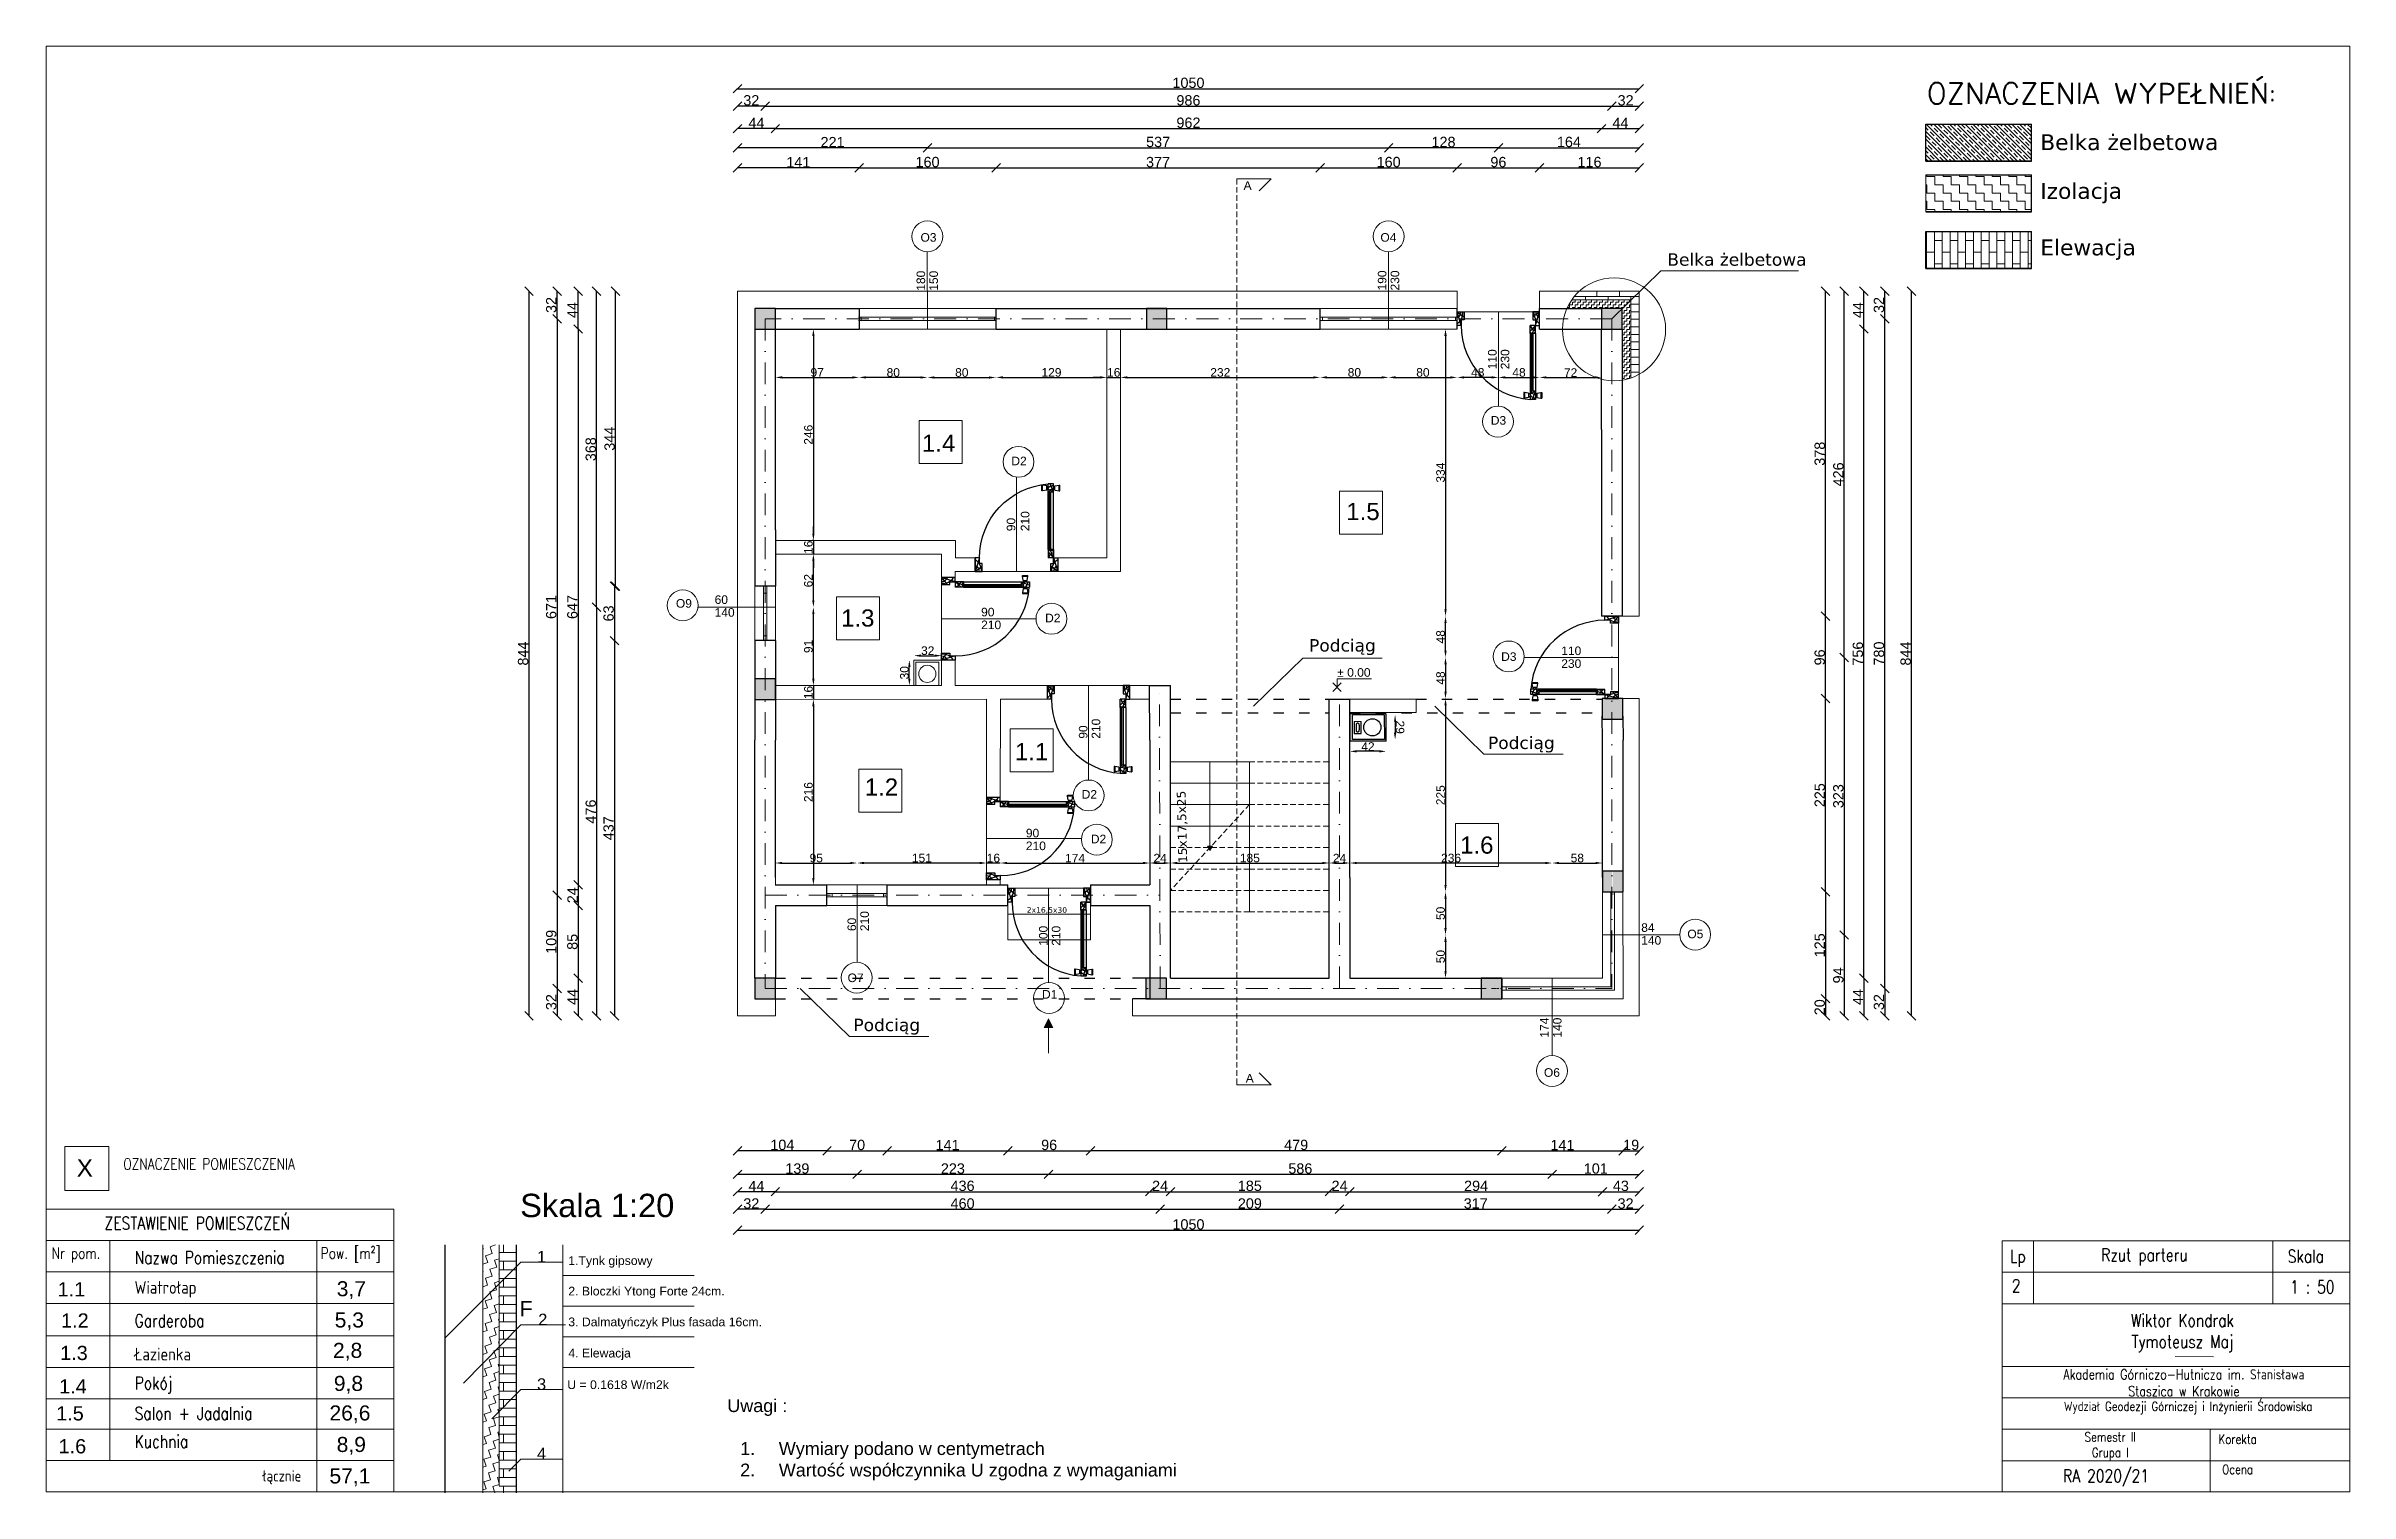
# Model space of a CAD drawing. Header units: millimetres. Extents: x -815 to 1867, y -539 to 1146.
import ezdxf
from ezdxf.enums import TextEntityAlignment as Align

# ---------------------------------------------------------------- set-up
doc = ezdxf.new("R2010")
doc.units = ezdxf.units.MM
for name, pattern in [('ACAD_ISO03W100', [30, 12, -18]), ('DASHED2', [9.525, 6.35, -3.175]), ('KRESKAKROPKAX2', [50.8, 25.4, -12.7, 0, -12.7])]:
    doc.linetypes.add(name, pattern=pattern)
for name, color, linetype, lineweight in [('00 - OPIS', 72, 'Continuous', 9), ('3f - hatch_ściany', 7, 'Continuous', 5), ('Detale', 1, 'Continuous', 30), ('KOMIN', 9, 'Continuous', 30), ('SCHODY', 255, 'Continuous', 30), ('stolarka', 255, 'Continuous', 13), ('wewnetrzne', 7, 'Continuous', 30), ('wymiary', 201, 'Continuous', 13)]:
    doc.layers.add(name, color=color, linetype=linetype, lineweight=lineweight)
for name, color, linetype in [('Drzwi', 7, 'Continuous'), ('Izolacja', 7, 'Continuous'), ('opis', 8, 'Continuous'), ('Osie', 1, 'KRESKAKROPKAX2'), ('Przekrój', 7, 'Continuous'), ('sciany', 7, 'Continuous'), ('Tabelka', 7, 'Continuous'), ('Wentylacka', 8, 'Continuous'), ('Ściany działowe', 9, 'Continuous'), ('Ściany Nośne', 7, 'Continuous')]:
    doc.layers.add(name, color=color, linetype=linetype)
doc.styles.add('Budownictwo_detal', font='simplex.shx', dxfattribs={"height": 2})
doc.styles.add('Opisowy', font='arial.ttf')
doc.styles.get("Standard").update_dxf_attribs({"font": 'arial.ttf'})
doc.styles.add('styl1', font='simplex.shx', dxfattribs={"width": 0.8, "height": 125})
doc.styles.add('style1', font='simplex.shx')
doc.dimstyles.new('ISO-25', dxfattribs={"dimtxt": 12, "dimasz": 10, "dimexe": 1.25, "dimexo": 0.625, "dimtad": 1, "dimdec": 0, "dimtxsty": 'Standard', "dimblk": 'OBLIQUE', "dimcen": 2.5, "dimadec": 0, "dimazin": 0, "dimtfac": 1, "dimtdec": 0, "dimtmove": 0, "dimatfit": 3, "dimfxl": 1, "dimarcsym": 0})
doc.dimstyles.new('wnetrze', dxfattribs={"dimtxt": 10, "dimasz": 8, "dimexe": 1.25, "dimexo": 0.625, "dimtad": 1, "dimdec": 0, "dimtxsty": 'Standard', "dimblk1": 'OBLIQUE', "dimcen": 2.5, "dimadec": 0, "dimazin": 0, "dimtfac": 1, "dimtdec": 0, "dimtmove": 0, "dimatfit": 3, "dimfxl": 1, "dimarcsym": 0})

msp = doc.modelspace()

# ---------------------------------------------------------------- texts
at = {"layer": '00 - OPIS', "lineweight": 13, "insert": (1374.7, 1103.3), "char_height": 24.62, "attachment_point": 1, "style": 'Budownictwo_detal'}
msp.add_mtext_dynamic_manual_height_columns('\\pxql;OZNACZENIA WYPEŁNIEŃ:', width=474.6, gutter_width=18.5, heights=[0], dxfattribs=at)
at = {"layer": 'Detale', "lineweight": 13}
for s, height, p in [('Skala 1:20', 27.19, (-173.4, -203.8)), ('1', 13.6, (-238.2, -264.1)), ('F', 17.8, (-256.2, -324.4)), ('2', 13.6, (-236.8, -337.1)), ('3', 13.6, (-238.2, -412.5)), ('4', 13.6, (-238.2, -493.3))]:
    msp.add_text(s, height=height, dxfattribs=at).set_placement(p, align=Align.MIDDLE)
at = {"layer": 'Detale', "lineweight": 13, "char_height": 10.194, "attachment_point": 1}
for s, width, insert in [('1.Tynk gipsowy', 152.917, (-207.1, -263.5)), ('2. Bloczki Ytong Forte 24cm.', 198.398, (-207.1, -299)), ('3. Dalmatyńczyk Plus fasada 16cm.', 230.625, (-207.1, -334.9)), ('4. Elewacja', 152.917, (-207.1, -371.2)), ('U = 0.1618 W/m2k', 152.917, (-208.3, -408))]:
    msp.add_mtext_dynamic_manual_height_columns(s, width=width, gutter_width=68, heights=[0], dxfattribs=dict(at, insert=insert))
at = {"layer": 'opis', "lineweight": 13, "ltscale": 10, "attachment_point": 4, "style": 'style1'}
for s, width, gutter_width, insert, char_height in [('{\\fVerdana|b0|i0|c238|p34;Belka żelbetowa}', 340.281, 123.1, (1506.8, 1033.9), 18.465), ('{\\fVerdana|b0|i0|c238|p34;Izolacja}', 340.281, 123.1, (1506.8, 974.7), 18.465), ('{\\fVerdana|b0|i0|c238|p34;Elewacja}', 340.281, 123.1, (1506.8, 908.9), 18.465), ('{\\fVerdana|b0|i0|c238|p34;Belka żelbetowa}', 265.89, 96.2, (1072.6, 897.3), 14.428), ('{\\fVerdana|b0|i0|c238|p34;Podciąg}', 265.89, 96.2, (655.5, 446), 14.428), ('{\\fVerdana|b0|i0|c238|p34;Podciąg}', 265.89, 96.2, (863.8, 332.5), 14.428), ('{\\fVerdana|b0|i0|c238|p34;Podciąg}', 265.89, 96.2, (124.9, 3.9), 14.428)]:
    msp.add_mtext_dynamic_manual_height_columns(s, width=width, gutter_width=gutter_width, heights=[0], dxfattribs=dict(at, insert=insert, char_height=char_height))
at = {"layer": 'Przekrój', "lineweight": 13}
for p in [(579.2, 978.6), (581.7, -61.2)]:
    msp.add_text('A', height=10, dxfattribs=at).set_placement(p)
at = {"layer": 'SCHODY', "lineweight": 13, "attachment_point": 3, "style": 'Opisowy'}
for s, insert, char_height, width, rotation in [('\\pxqc;{\\fVerdana|b0|i0|c238|p34;15x17,5x25}', (501.5, 271.4), 10.296, 69.747, 91.349), ('\\pxqc;{\\fVerdana|b0|i0|c238|p34;2x16,5x30}', (372, 142.9), 6.429, 43.546, 359.6712)]:
    msp.add_mtext(s, dxfattribs=dict(at, insert=insert, char_height=char_height, width=width, rotation=rotation))
at = {"layer": 'Tabelka', "lineweight": 13}
for s, p in [('3,7', (-476.7, -310.1)), ('5,3', (-479.1, -346.5)), ('2,8', (-481.1, -381.9)), ('9,8', (-480.1, -420.4)), ('26,6', (-485.2, -454.8)), ('8,9', (-476.8, -491.5)), ('57,1', (-485.2, -528.2))]:
    msp.add_text(s, height=17.55, dxfattribs=at).set_placement(p)
at = {"layer": 'Tabelka', "lineweight": 13, "attachment_point": 1, "style": 'styl1'}
for s, insert, char_height, width in [('\\pxqc;OZNACZENIE POMIESZCZENIA', (-747.5, -149.6), 12.986, 244.369), ('\\pxqc;ZESTAWIENIE POMIESZCZEŃ', (-778.5, -217.6), 14.814, 278.751), ('Nr pom.', (-808.7, -253.5), 12.87, 61.073), ('Nazwa Pomieszczenia', (-712.1, -257.6), 14.814, 206.561), ('Pow. [m²]', (-495.3, -253.5), 12.87, 81.471), ('\\pxqc;Lp', (1462.4, -256.1), 14.81, 36.65), ('Rzut parteru', (1577.8, -254.5), 14.814, 278.751), ('\\pxqc;Skala', (1797.7, -256.1), 14.814, 36.65), ('Wiatrołap', (-712.1, -292.4), 14.81, 206.561), ('2', (1473.8, -290.4), 14.8, 36.65), ('\\pxqc;1 : 50', (1788.9, -291.9), 14.814, 69.426), ('Garderoba', (-712.1, -331.2), 14.81, 206.561), ('\\pxqc;Wiktor Kondrak\\PTymoteusz Maj', (1350.3, -330.8), 14.814, 644.019), ('Łazienka', (-712.1, -370.1), 14.81, 206.561), ('\\pxqc;Akademia Górniczo-Hutnicza im. Stanisława Staszica w Krakowie', (1513.1, -395.2), 11.781, 322.08), ('Pokój', (-712.1, -403.8), 14.81, 206.561), ('Salon + Jadalnia', (-712.1, -439.1), 14.814, 206.561), ('\\pxqc;Wydział Geodezji Górniczej i Inżynierii Środowiska ', (1531.4, -432.9), 10.802, 295.31), ('Kuchnia', (-712.1, -471.8), 14.81, 206.561), ('\\pxqc;Semestr II\\PGrupa I', (1499.5, -468.5), 10.873, 177.705), ('\\pxqc;Korekta', (1675.4, -471.1), 10.948, 122.56), ('\\pxqc;RA 2020/21', (1462.4, -511.8), 14.814, 242.119), ('\\pxqc;Ocena', (1675.4, -506.3), 10.948, 122.56), ('łącznie', (-563.1, -512.9), 12.99, 181.084)]:
    msp.add_mtext(s, dxfattribs=dict(at, insert=insert, char_height=char_height, width=width))
at = {"layer": 'wewnetrzne', "lineweight": 13}
for s, height, p in [('1.4', 20, (204.7, 673.5)), ('1.5', 20, (698.8, 594)), ('1.3', 20, (110.5, 469.9)), ('1.1', 20, (312.9, 314.2)), ('1.2', 20, (138.1, 273)), ('1.6', 20, (831.3, 205.4)), ('1.1', 16.55, (-801.7, -310.3)), ('1.2', 16.55, (-797.7, -346.6)), ('1.3', 16.55, (-798.8, -384.4)), ('1.4', 16.55, (-800, -423.3)), ('1.5', 16.55, (-803.4, -454.8)), ('1.6', 16.55, (-800.6, -493.1))]:
    msp.add_text(s, height=height, dxfattribs=at).set_placement(p)
at = {"layer": 'wewnetrzne', "linetype": 'DASHED2', "lineweight": 13}
msp.add_text('X', height=20.5, dxfattribs=at).set_placement((-779.6, -171))
at = {"layer": 'wymiary', "lineweight": 13}
for s, p in [('O3', (203, 918.2)), ('O4', (738.5, 918.2)), ('D3', (867.1, 705.1)), ('D2', (308.8, 657.8)), ('O9', (-81.8, 491.9)), ('60', (-36.7, 496.3)), ('140', (-36.7, 481.4)), ('90', (273.6, 481.8)), ('D2', (348.1, 474.9)), ('210', (273.6, 466.9)), ('D3', (879.1, 429.9)), ('230', (949.1, 421.8)), ('110', (949.1, 436.7)), ('± 0.00', (688.3, 411.5)), ('D2', (390.7, 269.5)), ('90', (325.7, 224.4)), ('210', (325.7, 209.5)), ('D2', (401.4, 217.5)), ('84', (1042.2, 114.3)), ('140', (1042.2, 99.4)), ('O5', (1095.9, 106.9)), ('O7', (118.1, 55.8)), ('D1', (344.5, 36.5)), ('O6', (928.9, -54.5))]:
    msp.add_text(s, height=10, dxfattribs=at).set_placement(p)
for s, p in [('180', (208.4, 861.1)), ('150', (223.3, 861.1)), ('190', (745.5, 861.4)), ('230', (760.4, 861.4)), ('110', (873.8, 769.6)), ('230', (888.6, 769.6)), ('90', (313.4, 581)), ('210', (329.8, 581)), ('90', (397.4, 339.3)), ('210', (412.3, 339.3)), ('210', (142.9, 115.2)), ('60', (128, 115.2)), ('100', (351, 98.1)), ('210', (365.9, 98.1)), ('174', (934.5, -8.9)), ('140', (949.4, -8.9))]:
    msp.add_text(s, height=10, rotation=90, dxfattribs=at).set_placement(p)
at = {"layer": 'wymiary', "insert": (-22, -430), "char_height": 15, "attachment_point": 1}
msp.add_mtext_dynamic_manual_height_columns('Uwagi :\\P\\P\\pxi-3,l4,t4;1.^IWymiary podano w centymetrach\\P2.^IWartość współczynnika U zgodna z wymaganiami', width=564.572, gutter_width=75, heights=[0], dxfattribs=at)

# ---------------------------------------------------------------- blocks, each defined once
blk = doc.blocks.new('D-01-600')
for p, q in [((-15, 589), (-15, 629)), ((-10, 629), (-15, 629)), ((-10, 589), (-15, 589)), ((20, 624), (-10, 629)), ((-10, 589), (-10, 629)), ((20, 594), (-10, 589)), ((20, 594), (20, 624)), ((30, 619), (20, 619)), ((30, 599), (20, 599)), ((30, 639), (70, 639)), ((30, 579), (30, 639)), ((30, 579), (54, 639)), ((30, 579), (70, 601)), ((30, 160), (30, 579)), ((30, 579), (70, 579)), ((50, 160), (50, 579)), ((60, 160), (60, 579)), ((70, 579), (70, 639)), ((70, 619), (80, 619)), ((70, 599), (80, 599)), ((70, 160), (70, 579)), ((80, 624), (110, 629)), ((80, 594), (80, 624)), ((80, 594), (110, 589)), ((110, 589), (110, 629)), ((110, 629), (115, 629)), ((110, 589), (115, 589)), ((115, 589), (115, 629)), ((30, 100), (0, 0)), ((0, 0), (50, 41)), ((30, 160), (70, 160)), ((30, 160), (30, 100)), ((30, 100), (54, 160)), ((30, 100), (70, 143)), ((30, 100), (70, 100)), ((70, 160), (70, 100)), ((600, 0), (550, 41)), ((570, 100), (600, 0))]:
    blk.add_line(p, q)
for points in [[(30, 60), (30, 100), (0, 100), (0, 0), (50, 0), (50, 60)], [(570, 60), (570, 100), (600, 100), (600, 0), (550, 0), (550, 60)]]:
    blk.add_lwpolyline(points, close=True)
for centre, radius, start, end in [((34, 586), 42, 31.3101, 95.6269), ((39, 576), 24.2, 6.0418, 112.8937), ((30, 100), 540, 0, 85.752), ((-54, 8), 96.3, 355.3922, 56.0902), ((-13, 4), 41, 353.8612, 71.9572), ((50, 121), 34.3, 54.3272, 125.7567), ((24, 101), 39.4, 358.8582, 81.3705), ((654, 8), 96.3, 123.9098, 184.6078), ((613, 4), 41, 108.0428, 186.1388)]:
    blk.add_arc(centre, radius, start, end)
blk = doc.blocks.new('_Oblique')
at = {"color": 0, "linetype": 'ByBlock', "lineweight": -2}
blk.add_line((-0.5, -0.5), (0.5, 0.5), dxfattribs=at)
blk = doc.blocks.new('*D8')
at = {"layer": 'Defpoints', "color": 0, "transparency": 16777216}
for p in [(-10, 860.5), (-252.9, 16.5), (-10, 16.5)]:
    blk.add_point(p, dxfattribs=at)
at = {"layer": 'wymiary', "color": 0, "lineweight": -2, "transparency": 16777216}
blk.add_line((-252.9, 860.5), (-252.9, 16.5), dxfattribs=at)
at = {"layer": 'wymiary', "color": 0, "lineweight": -2, "transparency": 16777216, "xscale": 10, "yscale": 10, "zscale": 10}
for p, rotation in [((-252.9, 860.5), 90), ((-252.9, 16.5), 270)]:
    blk.add_blockref('_Oblique', p, dxfattribs=dict(at, rotation=rotation))
at = {"layer": 'wymiary', "color": 0, "lineweight": 13, "transparency": 16777216, "insert": (-259.7, 438.5), "char_height": 12, "attachment_point": 5, "rotation": 90}
blk.add_mtext('844', dxfattribs=at)
blk = doc.blocks.new('*D9')
at = {"layer": 'Defpoints', "color": 0, "transparency": 16777216}
for p in [(-220.1, 860.5), (22, 860.5), (22, 828.5)]:
    blk.add_point(p, dxfattribs=at)
at = {"layer": 'wymiary', "color": 0, "lineweight": -2, "transparency": 16777216}
blk.add_line((-220.1, 828.5), (-220.1, 860.5), dxfattribs=at)
at = {"layer": 'wymiary', "color": 0, "lineweight": -2, "transparency": 16777216, "xscale": 10, "yscale": 10, "zscale": 10}
for p, rotation in [((-220.1, 860.5), 90), ((-220.1, 828.5), 270)]:
    blk.add_blockref('_Oblique', p, dxfattribs=dict(at, rotation=rotation))
at = {"layer": 'wymiary', "color": 0, "lineweight": 13, "transparency": 16777216, "insert": (-226.9, 844.5), "char_height": 12, "attachment_point": 5, "rotation": 90}
blk.add_mtext('32', dxfattribs=at)
blk = doc.blocks.new('*D10')
at = {"layer": 'Defpoints', "color": 0, "transparency": 16777216}
for p in [(22, 828.5), (-220.1, 157), (22, 157)]:
    blk.add_point(p, dxfattribs=at)
at = {"layer": 'wymiary', "color": 0, "lineweight": -2, "transparency": 16777216}
blk.add_line((-220.1, 828.5), (-220.1, 157), dxfattribs=at)
at = {"layer": 'wymiary', "color": 0, "lineweight": -2, "transparency": 16777216, "xscale": 10, "yscale": 10, "zscale": 10}
for p, rotation in [((-220.1, 828.5), 90), ((-220.1, 157), 270)]:
    blk.add_blockref('_Oblique', p, dxfattribs=dict(at, rotation=rotation))
at = {"layer": 'wymiary', "color": 0, "lineweight": 13, "transparency": 16777216, "insert": (-226.9, 492.7), "char_height": 12, "attachment_point": 5, "rotation": 90}
blk.add_mtext('671', dxfattribs=at)
blk = doc.blocks.new('*D11')
at = {"layer": 'Defpoints', "color": 0, "transparency": 16777216}
for p in [(22, 157), (-220.1, 48.5), (22, 48.5)]:
    blk.add_point(p, dxfattribs=at)
at = {"layer": 'wymiary', "color": 0, "lineweight": -2, "transparency": 16777216}
blk.add_line((-220.1, 157), (-220.1, 48.5), dxfattribs=at)
at = {"layer": 'wymiary', "color": 0, "lineweight": -2, "transparency": 16777216, "xscale": 10, "yscale": 10, "zscale": 10}
for p, rotation in [((-220.1, 157), 90), ((-220.1, 48.5), 270)]:
    blk.add_blockref('_Oblique', p, dxfattribs=dict(at, rotation=rotation))
at = {"layer": 'wymiary', "color": 0, "lineweight": 13, "transparency": 16777216, "insert": (-226.9, 102.7), "char_height": 12, "attachment_point": 5, "rotation": 90}
blk.add_mtext('109', dxfattribs=at)
blk = doc.blocks.new('*D12')
at = {"layer": 'Defpoints', "color": 0, "transparency": 16777216}
for p in [(22, 48.5), (-220.1, 16.5), (22, 16.5)]:
    blk.add_point(p, dxfattribs=at)
at = {"layer": 'wymiary', "color": 0, "lineweight": -2, "transparency": 16777216}
blk.add_line((-220.1, 48.5), (-220.1, 16.5), dxfattribs=at)
at = {"layer": 'wymiary', "color": 0, "lineweight": -2, "transparency": 16777216, "xscale": 10, "yscale": 10, "zscale": 10}
for p, rotation in [((-220.1, 48.5), 90), ((-220.1, 16.5), 270)]:
    blk.add_blockref('_Oblique', p, dxfattribs=dict(at, rotation=rotation))
at = {"layer": 'wymiary', "color": 0, "lineweight": 13, "transparency": 16777216, "insert": (-226.9, 32.5), "char_height": 12, "attachment_point": 5, "rotation": 90}
blk.add_mtext('32', dxfattribs=at)
blk = doc.blocks.new('*D13')
at = {"layer": 'Defpoints', "color": 0, "transparency": 16777216}
for p in [(-195.5, 860.5), (34, 860.5), (34, 816.5)]:
    blk.add_point(p, dxfattribs=at)
at = {"layer": 'wymiary', "color": 0, "lineweight": -2, "transparency": 16777216}
blk.add_line((-195.5, 816.5), (-195.5, 860.5), dxfattribs=at)
at = {"layer": 'wymiary', "color": 0, "lineweight": -2, "transparency": 16777216, "xscale": 10, "yscale": 10, "zscale": 10}
for p, rotation in [((-195.5, 860.5), 90), ((-195.5, 816.5), 270)]:
    blk.add_blockref('_Oblique', p, dxfattribs=dict(at, rotation=rotation))
at = {"layer": 'wymiary', "color": 0, "lineweight": 13, "transparency": 16777216, "insert": (-202.1, 838.5), "char_height": 12, "attachment_point": 5, "rotation": 90}
blk.add_mtext('44', dxfattribs=at)
blk = doc.blocks.new('*D14')
at = {"layer": 'Defpoints', "color": 0, "transparency": 16777216}
for p in [(34, 816.5), (-195.5, 169), (33.9, 169)]:
    blk.add_point(p, dxfattribs=at)
at = {"layer": 'wymiary', "color": 0, "lineweight": -2, "transparency": 16777216}
blk.add_line((-195.5, 816.5), (-195.5, 169), dxfattribs=at)
at = {"layer": 'wymiary', "color": 0, "lineweight": -2, "transparency": 16777216, "xscale": 10, "yscale": 10, "zscale": 10}
for p, rotation in [((-195.5, 816.5), 90), ((-195.5, 169), 270)]:
    blk.add_blockref('_Oblique', p, dxfattribs=dict(at, rotation=rotation))
at = {"layer": 'wymiary', "color": 0, "lineweight": 13, "transparency": 16777216, "insert": (-202.3, 492.7), "char_height": 12, "attachment_point": 5, "rotation": 90}
blk.add_mtext('647', dxfattribs=at)
blk = doc.blocks.new('*D15')
at = {"layer": 'Defpoints', "color": 0, "transparency": 16777216}
for p in [(34, 169), (-195.5, 145), (34, 145)]:
    blk.add_point(p, dxfattribs=at)
at = {"layer": 'wymiary', "color": 0, "lineweight": -2, "transparency": 16777216}
blk.add_line((-195.5, 169), (-195.5, 145), dxfattribs=at)
at = {"layer": 'wymiary', "color": 0, "lineweight": -2, "transparency": 16777216, "xscale": 10, "yscale": 10, "zscale": 10}
for p, rotation in [((-195.5, 169), 90), ((-195.5, 145), 270)]:
    blk.add_blockref('_Oblique', p, dxfattribs=dict(at, rotation=rotation))
at = {"layer": 'wymiary', "color": 0, "lineweight": 13, "transparency": 16777216, "insert": (-202.2, 157), "char_height": 12, "attachment_point": 5, "rotation": 90}
blk.add_mtext('24', dxfattribs=at)
blk = doc.blocks.new('*D16')
at = {"layer": 'Defpoints', "color": 0, "transparency": 16777216}
for p in [(34, 145), (-195.5, 60.5), (34, 60.5)]:
    blk.add_point(p, dxfattribs=at)
at = {"layer": 'wymiary', "color": 0, "lineweight": -2, "transparency": 16777216}
blk.add_line((-195.5, 145), (-195.5, 60.5), dxfattribs=at)
at = {"layer": 'wymiary', "color": 0, "lineweight": -2, "transparency": 16777216, "xscale": 10, "yscale": 10, "zscale": 10}
for p, rotation in [((-195.5, 145), 90), ((-195.5, 60.5), 270)]:
    blk.add_blockref('_Oblique', p, dxfattribs=dict(at, rotation=rotation))
at = {"layer": 'wymiary', "color": 0, "lineweight": 13, "transparency": 16777216, "insert": (-202.3, 102.7), "char_height": 12, "attachment_point": 5, "rotation": 90}
blk.add_mtext('85', dxfattribs=at)
blk = doc.blocks.new('*D17')
at = {"layer": 'Defpoints', "color": 0, "transparency": 16777216}
for p in [(34, 60.5), (-195.5, 16.5), (34, 16.5)]:
    blk.add_point(p, dxfattribs=at)
at = {"layer": 'wymiary', "color": 0, "lineweight": -2, "transparency": 16777216}
blk.add_line((-195.5, 60.5), (-195.5, 16.5), dxfattribs=at)
at = {"layer": 'wymiary', "color": 0, "lineweight": -2, "transparency": 16777216, "xscale": 10, "yscale": 10, "zscale": 10}
for p, rotation in [((-195.5, 60.5), 90), ((-195.5, 16.5), 270)]:
    blk.add_blockref('_Oblique', p, dxfattribs=dict(at, rotation=rotation))
at = {"layer": 'wymiary', "color": 0, "lineweight": 13, "transparency": 16777216, "insert": (-202.1, 38.5), "char_height": 12, "attachment_point": 5, "rotation": 90}
blk.add_mtext('44', dxfattribs=at)
blk = doc.blocks.new('*D18')
at = {"layer": 'Defpoints', "color": 0, "transparency": 16777216}
for p in [(-174.2, 860.5), (34, 860.5), (34, 492.5)]:
    blk.add_point(p, dxfattribs=at)
at = {"layer": 'wymiary', "color": 0, "lineweight": -2, "transparency": 16777216}
blk.add_line((-174.2, 492.5), (-174.2, 860.5), dxfattribs=at)
at = {"layer": 'wymiary', "color": 0, "lineweight": -2, "transparency": 16777216, "xscale": 10, "yscale": 10, "zscale": 10}
for p, rotation in [((-174.2, 860.5), 90), ((-174.2, 492.5), 270)]:
    blk.add_blockref('_Oblique', p, dxfattribs=dict(at, rotation=rotation))
at = {"layer": 'wymiary', "color": 0, "lineweight": 13, "transparency": 16777216, "insert": (-180.9, 676.5), "char_height": 12, "attachment_point": 5, "rotation": 90}
blk.add_mtext('368', dxfattribs=at)
blk = doc.blocks.new('*D19')
at = {"layer": 'Defpoints', "color": 0, "transparency": 16777216}
for p in [(34, 492.5), (-174.2, 16.5), (34, 16.5)]:
    blk.add_point(p, dxfattribs=at)
at = {"layer": 'wymiary', "color": 0, "lineweight": -2, "transparency": 16777216}
blk.add_line((-174.2, 492.5), (-174.2, 16.5), dxfattribs=at)
at = {"layer": 'wymiary', "color": 0, "lineweight": -2, "transparency": 16777216, "xscale": 10, "yscale": 10, "zscale": 10}
for p, rotation in [((-174.2, 492.5), 90), ((-174.2, 16.5), 270)]:
    blk.add_blockref('_Oblique', p, dxfattribs=dict(at, rotation=rotation))
at = {"layer": 'wymiary', "color": 0, "lineweight": 13, "transparency": 16777216, "insert": (-180.9, 254.5), "char_height": 12, "attachment_point": 5, "rotation": 90}
blk.add_mtext('476', dxfattribs=at)
blk = doc.blocks.new('*D20')
at = {"layer": 'Defpoints', "color": 0, "transparency": 16777216}
for p in [(-152.1, 860.5), (34, 860.5), (34, 516.9)]:
    blk.add_point(p, dxfattribs=at)
at = {"layer": 'wymiary', "color": 0, "lineweight": -2, "transparency": 16777216}
blk.add_line((-152.1, 516.9), (-152.1, 860.5), dxfattribs=at)
at = {"layer": 'wymiary', "color": 0, "lineweight": -2, "transparency": 16777216, "xscale": 10, "yscale": 10, "zscale": 10}
for p, rotation in [((-152.1, 860.5), 90), ((-152.1, 516.9), 270)]:
    blk.add_blockref('_Oblique', p, dxfattribs=dict(at, rotation=rotation))
at = {"layer": 'wymiary', "color": 0, "lineweight": 13, "transparency": 16777216, "insert": (-158.9, 688.7), "char_height": 12, "attachment_point": 5, "rotation": 90}
blk.add_mtext('344', dxfattribs=at)
blk = doc.blocks.new('*D21')
at = {"layer": 'Defpoints', "color": 0, "transparency": 16777216}
for p in [(34, 516.9), (-153.4, 453.5), (34, 453.5)]:
    blk.add_point(p, dxfattribs=at)
at = {"layer": 'wymiary', "color": 0, "lineweight": -2, "transparency": 16777216}
blk.add_line((-153.4, 516.9), (-153.4, 453.5), dxfattribs=at)
at = {"layer": 'wymiary', "color": 0, "lineweight": -2, "transparency": 16777216, "xscale": 10, "yscale": 10, "zscale": 10}
for p, rotation in [((-153.4, 516.9), 90), ((-153.4, 453.5), 270)]:
    blk.add_blockref('_Oblique', p, dxfattribs=dict(at, rotation=rotation))
at = {"layer": 'wymiary', "color": 0, "lineweight": 13, "transparency": 16777216, "insert": (-160.1, 485.2), "char_height": 12, "attachment_point": 5, "rotation": 90}
blk.add_mtext('63', dxfattribs=at)
blk = doc.blocks.new('*D22')
at = {"layer": 'Defpoints', "color": 0, "transparency": 16777216}
for p in [(34, 453.5), (-153.4, 16.5), (34, 16.5)]:
    blk.add_point(p, dxfattribs=at)
at = {"layer": 'wymiary', "color": 0, "lineweight": -2, "transparency": 16777216}
blk.add_line((-153.4, 453.5), (-153.4, 16.5), dxfattribs=at)
at = {"layer": 'wymiary', "color": 0, "lineweight": -2, "transparency": 16777216, "xscale": 10, "yscale": 10, "zscale": 10}
for p, rotation in [((-153.4, 453.5), 90), ((-153.4, 16.5), 270)]:
    blk.add_blockref('_Oblique', p, dxfattribs=dict(at, rotation=rotation))
at = {"layer": 'wymiary', "color": 0, "lineweight": 13, "transparency": 16777216, "insert": (-160.1, 235), "char_height": 12, "attachment_point": 5, "rotation": 90}
blk.add_mtext('437', dxfattribs=at)
blk = doc.blocks.new('*D23')
at = {"layer": 'Defpoints', "color": 0, "transparency": 16777216}
for p in [(-10, 16.5), (1040, 16.5), (1040, -233.2)]:
    blk.add_point(p, dxfattribs=at)
at = {"layer": 'wymiary', "color": 0, "lineweight": -2, "transparency": 16777216}
blk.add_line((-10, -233.2), (1040, -233.2), dxfattribs=at)
at = {"layer": 'wymiary', "color": 0, "lineweight": -2, "transparency": 16777216, "xscale": 10, "yscale": 10, "zscale": 10, "rotation": 180}
blk.add_blockref('_Oblique', (-10, -233.2), dxfattribs=at)
at = {"layer": 'wymiary', "color": 0, "lineweight": -2, "transparency": 16777216, "xscale": 10, "yscale": 10, "zscale": 10}
blk.add_blockref('_Oblique', (1040, -233.2), dxfattribs=at)
at = {"layer": 'wymiary', "color": 0, "lineweight": 13, "transparency": 16777216, "insert": (515, -226.5), "char_height": 12, "attachment_point": 5}
blk.add_mtext('1050', dxfattribs=at)
blk = doc.blocks.new('*D24')
at = {"layer": 'Defpoints', "color": 0, "transparency": 16777216}
for p in [(-10, 48.5), (22, 48.5), (-10, -208.8)]:
    blk.add_point(p, dxfattribs=at)
at = {"layer": 'wymiary', "color": 0, "lineweight": -2, "transparency": 16777216}
blk.add_line((22, -208.8), (-10, -208.8), dxfattribs=at)
at = {"layer": 'wymiary', "color": 0, "lineweight": -2, "transparency": 16777216, "xscale": 10, "yscale": 10, "zscale": 10, "rotation": 180}
blk.add_blockref('_Oblique', (-10, -208.8), dxfattribs=at)
at = {"layer": 'wymiary', "color": 0, "lineweight": -2, "transparency": 16777216, "xscale": 10, "yscale": 10, "zscale": 10}
blk.add_blockref('_Oblique', (22, -208.8), dxfattribs=at)
at = {"layer": 'wymiary', "color": 0, "lineweight": 13, "transparency": 16777216, "insert": (6, -202.1), "char_height": 12, "attachment_point": 5}
blk.add_mtext('32', dxfattribs=at)
blk = doc.blocks.new('*D25')
at = {"layer": 'Defpoints', "color": 0, "transparency": 16777216}
for p in [(22, 48.5), (482, 48.5), (482, -208.8)]:
    blk.add_point(p, dxfattribs=at)
at = {"layer": 'wymiary', "color": 0, "lineweight": -2, "transparency": 16777216}
blk.add_line((22, -208.8), (482, -208.8), dxfattribs=at)
at = {"layer": 'wymiary', "color": 0, "lineweight": -2, "transparency": 16777216, "xscale": 10, "yscale": 10, "zscale": 10, "rotation": 180}
blk.add_blockref('_Oblique', (22, -208.8), dxfattribs=at)
at = {"layer": 'wymiary', "color": 0, "lineweight": -2, "transparency": 16777216, "xscale": 10, "yscale": 10, "zscale": 10}
blk.add_blockref('_Oblique', (482, -208.8), dxfattribs=at)
at = {"layer": 'wymiary', "color": 0, "lineweight": 13, "transparency": 16777216, "insert": (252, -202.1), "char_height": 12, "attachment_point": 5}
blk.add_mtext('460', dxfattribs=at)
blk = doc.blocks.new('*D26')
at = {"layer": 'Defpoints', "color": 0, "transparency": 16777216}
for p in [(482, 48.5), (691, 48.5), (691, -208.8)]:
    blk.add_point(p, dxfattribs=at)
at = {"layer": 'wymiary', "color": 0, "lineweight": -2, "transparency": 16777216}
blk.add_line((482, -208.8), (691, -208.8), dxfattribs=at)
at = {"layer": 'wymiary', "color": 0, "lineweight": -2, "transparency": 16777216, "xscale": 10, "yscale": 10, "zscale": 10, "rotation": 180}
blk.add_blockref('_Oblique', (482, -208.8), dxfattribs=at)
at = {"layer": 'wymiary', "color": 0, "lineweight": -2, "transparency": 16777216, "xscale": 10, "yscale": 10, "zscale": 10}
blk.add_blockref('_Oblique', (691, -208.8), dxfattribs=at)
at = {"layer": 'wymiary', "color": 0, "lineweight": 13, "transparency": 16777216, "insert": (586.5, -202.1), "char_height": 12, "attachment_point": 5}
blk.add_mtext('209', dxfattribs=at)
blk = doc.blocks.new('*D27')
at = {"layer": 'Defpoints', "color": 0, "transparency": 16777216}
for p in [(691, 48.5), (1008, 48.5), (1008, -208.8)]:
    blk.add_point(p, dxfattribs=at)
at = {"layer": 'wymiary', "color": 0, "lineweight": -2, "transparency": 16777216}
blk.add_line((691, -208.8), (1008, -208.8), dxfattribs=at)
at = {"layer": 'wymiary', "color": 0, "lineweight": -2, "transparency": 16777216, "xscale": 10, "yscale": 10, "zscale": 10, "rotation": 180}
blk.add_blockref('_Oblique', (691, -208.8), dxfattribs=at)
at = {"layer": 'wymiary', "color": 0, "lineweight": -2, "transparency": 16777216, "xscale": 10, "yscale": 10, "zscale": 10}
blk.add_blockref('_Oblique', (1008, -208.8), dxfattribs=at)
at = {"layer": 'wymiary', "color": 0, "lineweight": 13, "transparency": 16777216, "insert": (849.5, -202.1), "char_height": 12, "attachment_point": 5}
blk.add_mtext('317', dxfattribs=at)
blk = doc.blocks.new('*D28')
at = {"layer": 'Defpoints', "color": 0, "transparency": 16777216}
for p in [(1008, 48.5), (1040, 48.5), (1040, -208.8)]:
    blk.add_point(p, dxfattribs=at)
at = {"layer": 'wymiary', "color": 0, "lineweight": -2, "transparency": 16777216}
blk.add_line((1008, -208.8), (1040, -208.8), dxfattribs=at)
at = {"layer": 'wymiary', "color": 0, "lineweight": -2, "transparency": 16777216, "xscale": 10, "yscale": 10, "zscale": 10, "rotation": 180}
blk.add_blockref('_Oblique', (1008, -208.8), dxfattribs=at)
at = {"layer": 'wymiary', "color": 0, "lineweight": -2, "transparency": 16777216, "xscale": 10, "yscale": 10, "zscale": 10}
blk.add_blockref('_Oblique', (1040, -208.8), dxfattribs=at)
at = {"layer": 'wymiary', "color": 0, "lineweight": 13, "transparency": 16777216, "insert": (1024, -202.1), "char_height": 12, "attachment_point": 5}
blk.add_mtext('32', dxfattribs=at)
blk = doc.blocks.new('*D29')
at = {"layer": 'Defpoints', "color": 0, "transparency": 16777216}
for p in [(-10, 60.5), (34, 60.5), (-10, -188.3)]:
    blk.add_point(p, dxfattribs=at)
at = {"layer": 'wymiary', "color": 0, "lineweight": -2, "transparency": 16777216}
blk.add_line((34, -188.3), (-10, -188.3), dxfattribs=at)
at = {"layer": 'wymiary', "color": 0, "lineweight": -2, "transparency": 16777216, "xscale": 10, "yscale": 10, "zscale": 10, "rotation": 180}
blk.add_blockref('_Oblique', (-10, -188.3), dxfattribs=at)
at = {"layer": 'wymiary', "color": 0, "lineweight": -2, "transparency": 16777216, "xscale": 10, "yscale": 10, "zscale": 10}
blk.add_blockref('_Oblique', (34, -188.3), dxfattribs=at)
at = {"layer": 'wymiary', "color": 0, "lineweight": 13, "transparency": 16777216, "insert": (12, -181.7), "char_height": 12, "attachment_point": 5}
blk.add_mtext('44', dxfattribs=at)
blk = doc.blocks.new('*D30')
at = {"layer": 'Defpoints', "color": 0, "transparency": 16777216}
for p in [(34, 60.5), (470, 60.5), (470, -188.3)]:
    blk.add_point(p, dxfattribs=at)
at = {"layer": 'wymiary', "color": 0, "lineweight": -2, "transparency": 16777216}
blk.add_line((34, -188.3), (470, -188.3), dxfattribs=at)
at = {"layer": 'wymiary', "color": 0, "lineweight": -2, "transparency": 16777216, "xscale": 10, "yscale": 10, "zscale": 10, "rotation": 180}
blk.add_blockref('_Oblique', (34, -188.3), dxfattribs=at)
at = {"layer": 'wymiary', "color": 0, "lineweight": -2, "transparency": 16777216, "xscale": 10, "yscale": 10, "zscale": 10}
blk.add_blockref('_Oblique', (470, -188.3), dxfattribs=at)
at = {"layer": 'wymiary', "color": 0, "lineweight": 13, "transparency": 16777216, "insert": (252, -181.5), "char_height": 12, "attachment_point": 5}
blk.add_mtext('436', dxfattribs=at)
blk = doc.blocks.new('*D31')
at = {"layer": 'Defpoints', "color": 0, "transparency": 16777216}
for p in [(470, 60.5), (494, 60.5), (494, -188.3)]:
    blk.add_point(p, dxfattribs=at)
at = {"layer": 'wymiary', "color": 0, "lineweight": -2, "transparency": 16777216}
blk.add_line((470, -188.3), (494, -188.3), dxfattribs=at)
at = {"layer": 'wymiary', "color": 0, "lineweight": -2, "transparency": 16777216, "xscale": 10, "yscale": 10, "zscale": 10, "rotation": 180}
blk.add_blockref('_Oblique', (470, -188.3), dxfattribs=at)
at = {"layer": 'wymiary', "color": 0, "lineweight": -2, "transparency": 16777216, "xscale": 10, "yscale": 10, "zscale": 10}
blk.add_blockref('_Oblique', (494, -188.3), dxfattribs=at)
at = {"layer": 'wymiary', "color": 0, "lineweight": 13, "transparency": 16777216, "insert": (482, -181.6), "char_height": 12, "attachment_point": 5}
blk.add_mtext('24', dxfattribs=at)
blk = doc.blocks.new('*D32')
at = {"layer": 'Defpoints', "color": 0, "transparency": 16777216}
for p in [(494, 60.5), (679, 60.5), (679, -188.3)]:
    blk.add_point(p, dxfattribs=at)
at = {"layer": 'wymiary', "color": 0, "lineweight": -2, "transparency": 16777216}
blk.add_line((494, -188.3), (679, -188.3), dxfattribs=at)
at = {"layer": 'wymiary', "color": 0, "lineweight": -2, "transparency": 16777216, "xscale": 10, "yscale": 10, "zscale": 10, "rotation": 180}
blk.add_blockref('_Oblique', (494, -188.3), dxfattribs=at)
at = {"layer": 'wymiary', "color": 0, "lineweight": -2, "transparency": 16777216, "xscale": 10, "yscale": 10, "zscale": 10}
blk.add_blockref('_Oblique', (679, -188.3), dxfattribs=at)
at = {"layer": 'wymiary', "color": 0, "lineweight": 13, "transparency": 16777216, "insert": (586.5, -181.5), "char_height": 12, "attachment_point": 5}
blk.add_mtext('185', dxfattribs=at)
blk = doc.blocks.new('*D33')
at = {"layer": 'Defpoints', "color": 0, "transparency": 16777216}
for p in [(679, 60.5), (703, 60.5), (703, -188.3)]:
    blk.add_point(p, dxfattribs=at)
at = {"layer": 'wymiary', "color": 0, "lineweight": -2, "transparency": 16777216}
blk.add_line((679, -188.3), (703, -188.3), dxfattribs=at)
at = {"layer": 'wymiary', "color": 0, "lineweight": -2, "transparency": 16777216, "xscale": 10, "yscale": 10, "zscale": 10, "rotation": 180}
blk.add_blockref('_Oblique', (679, -188.3), dxfattribs=at)
at = {"layer": 'wymiary', "color": 0, "lineweight": -2, "transparency": 16777216, "xscale": 10, "yscale": 10, "zscale": 10}
blk.add_blockref('_Oblique', (703, -188.3), dxfattribs=at)
at = {"layer": 'wymiary', "color": 0, "lineweight": 13, "transparency": 16777216, "insert": (691, -181.6), "char_height": 12, "attachment_point": 5}
blk.add_mtext('24', dxfattribs=at)
blk = doc.blocks.new('*D34')
at = {"layer": 'Defpoints', "color": 0, "transparency": 16777216}
for p in [(703, 60.5), (997, 60.4), (997, -188.4)]:
    blk.add_point(p, dxfattribs=at)
at = {"layer": 'wymiary', "color": 0, "lineweight": -2, "transparency": 16777216}
blk.add_line((702.9, -188.3), (997, -188.4), dxfattribs=at)
at = {"layer": 'wymiary', "color": 0, "lineweight": -2, "transparency": 16777216, "xscale": 10, "yscale": 10, "zscale": 10}
for p, rotation in [((702.9, -188.3), 179.9853559458961), ((997, -188.4), 359.9853559458961)]:
    blk.add_blockref('_Oblique', p, dxfattribs=dict(at, rotation=rotation))
at = {"layer": 'wymiary', "color": 0, "lineweight": 13, "transparency": 16777216, "insert": (849.9, -181.6), "char_height": 12, "attachment_point": 5, "rotation": 359.9854}
blk.add_mtext('294', dxfattribs=at)
blk = doc.blocks.new('*D35')
at = {"layer": 'Defpoints', "color": 0, "transparency": 16777216}
for p in [(997, 60.4), (1040, 60.4), (1040, -188.4)]:
    blk.add_point(p, dxfattribs=at)
at = {"layer": 'wymiary', "color": 0, "lineweight": -2, "transparency": 16777216}
blk.add_line((997, -188.4), (1040, -188.4), dxfattribs=at)
at = {"layer": 'wymiary', "color": 0, "lineweight": -2, "transparency": 16777216, "xscale": 10, "yscale": 10, "zscale": 10, "rotation": 180}
blk.add_blockref('_Oblique', (997, -188.4), dxfattribs=at)
at = {"layer": 'wymiary', "color": 0, "lineweight": -2, "transparency": 16777216, "xscale": 10, "yscale": 10, "zscale": 10}
blk.add_blockref('_Oblique', (1040, -188.4), dxfattribs=at)
at = {"layer": 'wymiary', "color": 0, "lineweight": 13, "transparency": 16777216, "insert": (1018.5, -181.6), "char_height": 12, "attachment_point": 5}
blk.add_mtext('43', dxfattribs=at)
blk = doc.blocks.new('*D36')
at = {"layer": 'Defpoints', "color": 0, "transparency": 16777216}
for p in [(-10, 169), (129.2, 169), (-10, -168.1)]:
    blk.add_point(p, dxfattribs=at)
at = {"layer": 'wymiary', "color": 0, "lineweight": -2, "transparency": 16777216}
blk.add_line((129.2, -168.1), (-10, -168.1), dxfattribs=at)
at = {"layer": 'wymiary', "color": 0, "lineweight": -2, "transparency": 16777216, "xscale": 10, "yscale": 10, "zscale": 10, "rotation": 180}
blk.add_blockref('_Oblique', (-10, -168.1), dxfattribs=at)
at = {"layer": 'wymiary', "color": 0, "lineweight": -2, "transparency": 16777216, "xscale": 10, "yscale": 10, "zscale": 10}
blk.add_blockref('_Oblique', (129.2, -168.1), dxfattribs=at)
at = {"layer": 'wymiary', "color": 0, "lineweight": 13, "transparency": 16777216, "insert": (59.6, -161.4), "char_height": 12, "attachment_point": 5}
blk.add_mtext('139', dxfattribs=at)
blk = doc.blocks.new('*D37')
at = {"layer": 'Defpoints', "color": 0, "transparency": 16777216}
for p in [(352.1, 165.1), (129.2, 60.3), (129.2, -168.1)]:
    blk.add_point(p, dxfattribs=at)
at = {"layer": 'wymiary', "color": 0, "lineweight": -2, "transparency": 16777216}
blk.add_line((352.1, -168.1), (129.2, -168.1), dxfattribs=at)
at = {"layer": 'wymiary', "color": 0, "lineweight": -2, "transparency": 16777216, "xscale": 10, "yscale": 10, "zscale": 10, "rotation": 180}
blk.add_blockref('_Oblique', (129.2, -168.1), dxfattribs=at)
at = {"layer": 'wymiary', "color": 0, "lineweight": -2, "transparency": 16777216, "xscale": 10, "yscale": 10, "zscale": 10}
blk.add_blockref('_Oblique', (352.1, -168.1), dxfattribs=at)
at = {"layer": 'wymiary', "color": 0, "lineweight": 13, "transparency": 16777216, "insert": (240.7, -161.4), "char_height": 12, "attachment_point": 5}
blk.add_mtext('223', dxfattribs=at)
blk = doc.blocks.new('*D38')
at = {"layer": 'Defpoints', "color": 0, "transparency": 16777216}
for p in [(938.5, 60.3), (1040, 60.3), (1040, -168.1)]:
    blk.add_point(p, dxfattribs=at)
at = {"layer": 'wymiary', "color": 0, "lineweight": -2, "transparency": 16777216}
blk.add_line((938.5, -168.1), (1040, -168.1), dxfattribs=at)
at = {"layer": 'wymiary', "color": 0, "lineweight": -2, "transparency": 16777216, "xscale": 10, "yscale": 10, "zscale": 10, "rotation": 180}
blk.add_blockref('_Oblique', (938.5, -168.1), dxfattribs=at)
at = {"layer": 'wymiary', "color": 0, "lineweight": -2, "transparency": 16777216, "xscale": 10, "yscale": 10, "zscale": 10}
blk.add_blockref('_Oblique', (1040, -168.1), dxfattribs=at)
at = {"layer": 'wymiary', "color": 0, "lineweight": 13, "transparency": 16777216, "insert": (989.3, -161.4), "char_height": 12, "attachment_point": 5}
blk.add_mtext('101', dxfattribs=at)
blk = doc.blocks.new('*D39')
at = {"layer": 'Defpoints', "color": 0, "transparency": 16777216}
for p in [(-10, 145), (94.1, 145), (-10, -140.6)]:
    blk.add_point(p, dxfattribs=at)
at = {"layer": 'wymiary', "color": 0, "lineweight": -2, "transparency": 16777216}
blk.add_line((94.1, -140.6), (-10, -140.6), dxfattribs=at)
at = {"layer": 'wymiary', "color": 0, "lineweight": -2, "transparency": 16777216, "xscale": 10, "yscale": 10, "zscale": 10, "rotation": 180}
blk.add_blockref('_Oblique', (-10, -140.6), dxfattribs=at)
at = {"layer": 'wymiary', "color": 0, "lineweight": -2, "transparency": 16777216, "xscale": 10, "yscale": 10, "zscale": 10}
blk.add_blockref('_Oblique', (94.1, -140.6), dxfattribs=at)
at = {"layer": 'wymiary', "color": 0, "lineweight": 13, "transparency": 16777216, "insert": (42.1, -133.9), "char_height": 12, "attachment_point": 5}
blk.add_mtext('104', dxfattribs=at)
blk = doc.blocks.new('*D40')
at = {"layer": 'Defpoints', "color": 0, "transparency": 16777216}
for p in [(94.1, 145), (164.3, 145), (164.3, -140.6)]:
    blk.add_point(p, dxfattribs=at)
at = {"layer": 'wymiary', "color": 0, "lineweight": -2, "transparency": 16777216}
blk.add_line((94.1, -140.6), (164.3, -140.6), dxfattribs=at)
at = {"layer": 'wymiary', "color": 0, "lineweight": -2, "transparency": 16777216, "xscale": 10, "yscale": 10, "zscale": 10, "rotation": 180}
blk.add_blockref('_Oblique', (94.1, -140.6), dxfattribs=at)
at = {"layer": 'wymiary', "color": 0, "lineweight": -2, "transparency": 16777216, "xscale": 10, "yscale": 10, "zscale": 10}
blk.add_blockref('_Oblique', (164.3, -140.6), dxfattribs=at)
at = {"layer": 'wymiary', "color": 0, "lineweight": 13, "transparency": 16777216, "insert": (129.2, -133.9), "char_height": 12, "attachment_point": 5}
blk.add_mtext('70', dxfattribs=at)
blk = doc.blocks.new('*D41')
at = {"layer": 'Defpoints', "color": 0, "transparency": 16777216}
for p in [(352.1, 60.3), (938.5, 60.3), (352.1, -168.1)]:
    blk.add_point(p, dxfattribs=at)
at = {"layer": 'wymiary', "color": 0, "lineweight": -2, "transparency": 16777216}
blk.add_line((938.5, -168.1), (352.1, -168.1), dxfattribs=at)
at = {"layer": 'wymiary', "color": 0, "lineweight": -2, "transparency": 16777216, "xscale": 10, "yscale": 10, "zscale": 10, "rotation": 180}
blk.add_blockref('_Oblique', (352.1, -168.1), dxfattribs=at)
at = {"layer": 'wymiary', "color": 0, "lineweight": -2, "transparency": 16777216, "xscale": 10, "yscale": 10, "zscale": 10}
blk.add_blockref('_Oblique', (938.5, -168.1), dxfattribs=at)
at = {"layer": 'wymiary', "color": 0, "lineweight": 13, "transparency": 16777216, "insert": (645.3, -161.4), "char_height": 12, "attachment_point": 5}
blk.add_mtext('586', dxfattribs=at)
blk = doc.blocks.new('*D42')
at = {"layer": 'Defpoints', "color": 0, "transparency": 16777216}
for p in [(164.3, 145), (304.8, 145), (304.8, -140.6)]:
    blk.add_point(p, dxfattribs=at)
at = {"layer": 'wymiary', "color": 0, "lineweight": -2, "transparency": 16777216}
blk.add_line((164.3, -140.6), (304.8, -140.6), dxfattribs=at)
at = {"layer": 'wymiary', "color": 0, "lineweight": -2, "transparency": 16777216, "xscale": 10, "yscale": 10, "zscale": 10, "rotation": 180}
blk.add_blockref('_Oblique', (164.3, -140.6), dxfattribs=at)
at = {"layer": 'wymiary', "color": 0, "lineweight": -2, "transparency": 16777216, "xscale": 10, "yscale": 10, "zscale": 10}
blk.add_blockref('_Oblique', (304.8, -140.6), dxfattribs=at)
at = {"layer": 'wymiary', "color": 0, "lineweight": 13, "transparency": 16777216, "insert": (234.5, -134), "char_height": 12, "attachment_point": 5}
blk.add_mtext('141', dxfattribs=at)
blk = doc.blocks.new('*D43')
at = {"layer": 'Defpoints', "color": 0, "transparency": 16777216}
for p in [(304.8, 145), (400.8, 145), (400.8, -140.6)]:
    blk.add_point(p, dxfattribs=at)
at = {"layer": 'wymiary', "color": 0, "lineweight": -2, "transparency": 16777216}
blk.add_line((304.8, -140.6), (400.8, -140.6), dxfattribs=at)
at = {"layer": 'wymiary', "color": 0, "lineweight": -2, "transparency": 16777216, "xscale": 10, "yscale": 10, "zscale": 10, "rotation": 180}
blk.add_blockref('_Oblique', (304.8, -140.6), dxfattribs=at)
at = {"layer": 'wymiary', "color": 0, "lineweight": -2, "transparency": 16777216, "xscale": 10, "yscale": 10, "zscale": 10}
blk.add_blockref('_Oblique', (400.8, -140.6), dxfattribs=at)
at = {"layer": 'wymiary', "color": 0, "lineweight": 13, "transparency": 16777216, "insert": (352.8, -133.9), "char_height": 12, "attachment_point": 5}
blk.add_mtext('96', dxfattribs=at)
blk = doc.blocks.new('*D44')
at = {"layer": 'Defpoints', "color": 0, "transparency": 16777216}
for p in [(400.8, 36.5), (880, 36.5), (400.8, -140.6)]:
    blk.add_point(p, dxfattribs=at)
at = {"layer": 'wymiary', "color": 0, "lineweight": -2, "transparency": 16777216}
blk.add_line((880, -140.6), (400.8, -140.6), dxfattribs=at)
at = {"layer": 'wymiary', "color": 0, "lineweight": -2, "transparency": 16777216, "xscale": 10, "yscale": 10, "zscale": 10, "rotation": 180}
blk.add_blockref('_Oblique', (400.8, -140.6), dxfattribs=at)
at = {"layer": 'wymiary', "color": 0, "lineweight": -2, "transparency": 16777216, "xscale": 10, "yscale": 10, "zscale": 10}
blk.add_blockref('_Oblique', (880, -140.6), dxfattribs=at)
at = {"layer": 'wymiary', "color": 0, "lineweight": 13, "transparency": 16777216, "insert": (640.4, -133.9), "char_height": 12, "attachment_point": 5}
blk.add_mtext('479', dxfattribs=at)
blk = doc.blocks.new('*D45')
at = {"layer": 'Defpoints', "color": 0, "transparency": 16777216}
for p in [(880, 36.5), (1021, 36.5), (1021, -140.6)]:
    blk.add_point(p, dxfattribs=at)
at = {"layer": 'wymiary', "color": 0, "lineweight": -2, "transparency": 16777216}
blk.add_line((880, -140.6), (1021, -140.6), dxfattribs=at)
at = {"layer": 'wymiary', "color": 0, "lineweight": -2, "transparency": 16777216, "xscale": 10, "yscale": 10, "zscale": 10, "rotation": 180}
blk.add_blockref('_Oblique', (880, -140.6), dxfattribs=at)
at = {"layer": 'wymiary', "color": 0, "lineweight": -2, "transparency": 16777216, "xscale": 10, "yscale": 10, "zscale": 10}
blk.add_blockref('_Oblique', (1021, -140.6), dxfattribs=at)
at = {"layer": 'wymiary', "color": 0, "lineweight": 13, "transparency": 16777216, "insert": (950.5, -134), "char_height": 12, "attachment_point": 5}
blk.add_mtext('141', dxfattribs=at)
blk = doc.blocks.new('*D46')
at = {"layer": 'Defpoints', "color": 0, "transparency": 16777216}
for p in [(1021, 36.5), (1040, 36.5), (1040, -140.6)]:
    blk.add_point(p, dxfattribs=at)
at = {"layer": 'wymiary', "color": 0, "lineweight": -2, "transparency": 16777216}
blk.add_line((1021, -140.6), (1040, -140.6), dxfattribs=at)
at = {"layer": 'wymiary', "color": 0, "lineweight": -2, "transparency": 16777216, "xscale": 10, "yscale": 10, "zscale": 10, "rotation": 180}
blk.add_blockref('_Oblique', (1021, -140.6), dxfattribs=at)
at = {"layer": 'wymiary', "color": 0, "lineweight": -2, "transparency": 16777216, "xscale": 10, "yscale": 10, "zscale": 10}
blk.add_blockref('_Oblique', (1040, -140.6), dxfattribs=at)
at = {"layer": 'wymiary', "color": 0, "lineweight": 13, "transparency": 16777216, "insert": (1030.5, -133.9), "char_height": 12, "attachment_point": 5}
blk.add_mtext('19', dxfattribs=at)
blk = doc.blocks.new('*D47')
at = {"layer": 'Defpoints', "color": 0, "transparency": 16777216}
for p in [(1040, 860.5), (1356.9, 860.5), (1040, 16.5)]:
    blk.add_point(p, dxfattribs=at)
at = {"layer": 'wymiary', "color": 0, "lineweight": -2, "transparency": 16777216}
blk.add_line((1356.9, 16.5), (1356.9, 860.5), dxfattribs=at)
at = {"layer": 'wymiary', "color": 0, "lineweight": -2, "transparency": 16777216, "xscale": 10, "yscale": 10, "zscale": 10}
for p, rotation in [((1356.9, 860.5), 90), ((1356.9, 16.5), 270)]:
    blk.add_blockref('_Oblique', p, dxfattribs=dict(at, rotation=rotation))
at = {"layer": 'wymiary', "color": 0, "lineweight": 13, "transparency": 16777216, "insert": (1350.1, 438.5), "char_height": 12, "attachment_point": 5, "rotation": 90}
blk.add_mtext('844', dxfattribs=at)
blk = doc.blocks.new('*D48')
at = {"layer": 'Defpoints', "color": 0, "transparency": 16777216}
for p in [(1008, 48.5), (1008, 16.5), (1325.8, 16.5)]:
    blk.add_point(p, dxfattribs=at)
at = {"layer": 'wymiary', "color": 0, "lineweight": -2, "transparency": 16777216}
blk.add_line((1325.8, 48.5), (1325.8, 16.5), dxfattribs=at)
at = {"layer": 'wymiary', "color": 0, "lineweight": -2, "transparency": 16777216, "xscale": 10, "yscale": 10, "zscale": 10}
for p, rotation in [((1325.8, 48.5), 90), ((1325.8, 16.5), 270)]:
    blk.add_blockref('_Oblique', p, dxfattribs=dict(at, rotation=rotation))
at = {"layer": 'wymiary', "color": 0, "lineweight": 13, "transparency": 16777216, "insert": (1319.1, 32.5), "char_height": 12, "attachment_point": 5, "rotation": 90}
blk.add_mtext('32', dxfattribs=at)
blk = doc.blocks.new('*D49')
at = {"layer": 'Defpoints', "color": 0, "transparency": 16777216}
for p in [(1008, 828.5), (1325.8, 828.5), (1008, 48.5)]:
    blk.add_point(p, dxfattribs=at)
at = {"layer": 'wymiary', "color": 0, "lineweight": -2, "transparency": 16777216}
blk.add_line((1325.8, 48.5), (1325.8, 828.5), dxfattribs=at)
at = {"layer": 'wymiary', "color": 0, "lineweight": -2, "transparency": 16777216, "xscale": 10, "yscale": 10, "zscale": 10}
for p, rotation in [((1325.8, 828.5), 90), ((1325.8, 48.5), 270)]:
    blk.add_blockref('_Oblique', p, dxfattribs=dict(at, rotation=rotation))
at = {"layer": 'wymiary', "color": 0, "lineweight": 13, "transparency": 16777216, "insert": (1319.1, 438.5), "char_height": 12, "attachment_point": 5, "rotation": 90}
blk.add_mtext('780', dxfattribs=at)
blk = doc.blocks.new('*D50')
at = {"layer": 'Defpoints', "color": 0, "transparency": 16777216}
for p in [(1008, 860.5), (1325.8, 860.5), (1008, 828.5)]:
    blk.add_point(p, dxfattribs=at)
at = {"layer": 'wymiary', "color": 0, "lineweight": -2, "transparency": 16777216}
blk.add_line((1325.8, 828.5), (1325.8, 860.5), dxfattribs=at)
at = {"layer": 'wymiary', "color": 0, "lineweight": -2, "transparency": 16777216, "xscale": 10, "yscale": 10, "zscale": 10}
for p, rotation in [((1325.8, 860.5), 90), ((1325.8, 828.5), 270)]:
    blk.add_blockref('_Oblique', p, dxfattribs=dict(at, rotation=rotation))
at = {"layer": 'wymiary', "color": 0, "lineweight": 13, "transparency": 16777216, "insert": (1319.1, 844.5), "char_height": 12, "attachment_point": 5, "rotation": 90}
blk.add_mtext('32', dxfattribs=at)
blk = doc.blocks.new('*D51')
at = {"layer": 'Defpoints', "color": 0, "transparency": 16777216}
for p in [(997, 60.4), (997, 16.5), (1301.3, 16.5)]:
    blk.add_point(p, dxfattribs=at)
at = {"layer": 'wymiary', "color": 0, "lineweight": -2, "transparency": 16777216}
blk.add_line((1301.3, 60.4), (1301.3, 16.5), dxfattribs=at)
at = {"layer": 'wymiary', "color": 0, "lineweight": -2, "transparency": 16777216, "xscale": 10, "yscale": 10, "zscale": 10}
for p, rotation in [((1301.3, 60.4), 90), ((1301.3, 16.5), 270)]:
    blk.add_blockref('_Oblique', p, dxfattribs=dict(at, rotation=rotation))
at = {"layer": 'wymiary', "color": 0, "lineweight": 13, "transparency": 16777216, "insert": (1294.6, 38.4), "char_height": 12, "attachment_point": 5, "rotation": 90}
blk.add_mtext('44', dxfattribs=at)
blk = doc.blocks.new('*D52')
at = {"layer": 'Defpoints', "color": 0, "transparency": 16777216}
for p in [(996, 816.5), (1301.3, 816.5), (997, 60.4)]:
    blk.add_point(p, dxfattribs=at)
at = {"layer": 'wymiary', "color": 0, "lineweight": -2, "transparency": 16777216}
blk.add_line((1301.3, 60.4), (1301.3, 816.5), dxfattribs=at)
at = {"layer": 'wymiary', "color": 0, "lineweight": -2, "transparency": 16777216, "xscale": 10, "yscale": 10, "zscale": 10}
for p, rotation in [((1301.3, 816.5), 90), ((1301.3, 60.4), 270)]:
    blk.add_blockref('_Oblique', p, dxfattribs=dict(at, rotation=rotation))
at = {"layer": 'wymiary', "color": 0, "lineweight": 13, "transparency": 16777216, "insert": (1294.5, 438.4), "char_height": 12, "attachment_point": 5, "rotation": 90}
blk.add_mtext('756', dxfattribs=at)
blk = doc.blocks.new('*D53')
at = {"layer": 'Defpoints', "color": 0, "transparency": 16777216}
for p in [(996, 860.5), (1301.3, 860.5), (996, 816.5)]:
    blk.add_point(p, dxfattribs=at)
at = {"layer": 'wymiary', "color": 0, "lineweight": -2, "transparency": 16777216}
blk.add_line((1301.3, 816.5), (1301.3, 860.5), dxfattribs=at)
at = {"layer": 'wymiary', "color": 0, "lineweight": -2, "transparency": 16777216, "xscale": 10, "yscale": 10, "zscale": 10}
for p, rotation in [((1301.3, 860.5), 90), ((1301.3, 816.5), 270)]:
    blk.add_blockref('_Oblique', p, dxfattribs=dict(at, rotation=rotation))
at = {"layer": 'wymiary', "color": 0, "lineweight": 13, "transparency": 16777216, "insert": (1294.6, 838.5), "char_height": 12, "attachment_point": 5, "rotation": 90}
blk.add_mtext('44', dxfattribs=at)
blk = doc.blocks.new('*D54')
at = {"layer": 'Defpoints', "color": 0, "transparency": 16777216}
for p in [(997, 110.7), (997, 16.5), (1278.6, 16.5)]:
    blk.add_point(p, dxfattribs=at)
at = {"layer": 'wymiary', "color": 0, "lineweight": -2, "transparency": 16777216}
blk.add_line((1278.6, 110.7), (1278.6, 16.5), dxfattribs=at)
at = {"layer": 'wymiary', "color": 0, "lineweight": -2, "transparency": 16777216, "xscale": 10, "yscale": 10, "zscale": 10}
for p, rotation in [((1278.6, 110.7), 90), ((1278.6, 16.5), 270)]:
    blk.add_blockref('_Oblique', p, dxfattribs=dict(at, rotation=rotation))
at = {"layer": 'wymiary', "color": 0, "lineweight": 13, "transparency": 16777216, "insert": (1271.8, 63.6), "char_height": 12, "attachment_point": 5, "rotation": 90}
blk.add_mtext('94', dxfattribs=at)
blk = doc.blocks.new('*D55')
at = {"layer": 'Defpoints', "color": 0, "transparency": 16777216}
for p in [(1015.9, 434), (1015.9, 110.7), (1278.6, 110.7)]:
    blk.add_point(p, dxfattribs=at)
at = {"layer": 'wymiary', "color": 0, "lineweight": -2, "transparency": 16777216}
blk.add_line((1278.6, 434), (1278.6, 110.7), dxfattribs=at)
at = {"layer": 'wymiary', "color": 0, "lineweight": -2, "transparency": 16777216, "xscale": 10, "yscale": 10, "zscale": 10}
for p, rotation in [((1278.6, 434), 90), ((1278.6, 110.7), 270)]:
    blk.add_blockref('_Oblique', p, dxfattribs=dict(at, rotation=rotation))
at = {"layer": 'wymiary', "color": 0, "lineweight": 13, "transparency": 16777216, "insert": (1271.8, 272.4), "char_height": 12, "attachment_point": 5, "rotation": 90}
blk.add_mtext('323', dxfattribs=at)
blk = doc.blocks.new('*D56')
at = {"layer": 'Defpoints', "color": 0, "transparency": 16777216}
for p in [(1015.9, 860.5), (1278.6, 860.5), (1015.9, 434)]:
    blk.add_point(p, dxfattribs=at)
at = {"layer": 'wymiary', "color": 0, "lineweight": -2, "transparency": 16777216}
blk.add_line((1278.6, 434), (1278.6, 860.5), dxfattribs=at)
at = {"layer": 'wymiary', "color": 0, "lineweight": -2, "transparency": 16777216, "xscale": 10, "yscale": 10, "zscale": 10}
for p, rotation in [((1278.6, 860.5), 90), ((1278.6, 434), 270)]:
    blk.add_blockref('_Oblique', p, dxfattribs=dict(at, rotation=rotation))
at = {"layer": 'wymiary', "color": 0, "lineweight": 13, "transparency": 16777216, "insert": (1271.8, 647.2), "char_height": 12, "attachment_point": 5, "rotation": 90}
blk.add_mtext('426', dxfattribs=at)
blk = doc.blocks.new('*D57')
at = {"layer": 'Defpoints', "color": 0, "transparency": 16777216}
for p in [(1021, 36.5), (1021, 16.5), (1256.9, 16.5)]:
    blk.add_point(p, dxfattribs=at)
at = {"layer": 'wymiary', "color": 0, "lineweight": -2, "transparency": 16777216}
blk.add_line((1256.9, 36.5), (1256.9, 16.5), dxfattribs=at)
at = {"layer": 'wymiary', "color": 0, "lineweight": -2, "transparency": 16777216, "xscale": 10, "yscale": 10, "zscale": 10}
for p, rotation in [((1256.9, 36.5), 90), ((1256.9, 16.5), 270)]:
    blk.add_blockref('_Oblique', p, dxfattribs=dict(at, rotation=rotation))
at = {"layer": 'wymiary', "color": 0, "lineweight": 13, "transparency": 16777216, "insert": (1250.1, 26.5), "char_height": 12, "attachment_point": 5, "rotation": 90}
blk.add_mtext('20', dxfattribs=at)
blk = doc.blocks.new('*D58')
at = {"layer": 'Defpoints', "color": 0, "transparency": 16777216}
for p in [(1020.9, 161), (1021, 36.5), (1256.9, 36.5)]:
    blk.add_point(p, dxfattribs=at)
at = {"layer": 'wymiary', "color": 0, "lineweight": -2, "transparency": 16777216}
blk.add_line((1256.9, 161), (1256.9, 36.5), dxfattribs=at)
at = {"layer": 'wymiary', "color": 0, "lineweight": -2, "transparency": 16777216, "xscale": 10, "yscale": 10, "zscale": 10}
for p, rotation in [((1256.9, 161), 90), ((1256.9, 36.5), 270)]:
    blk.add_blockref('_Oblique', p, dxfattribs=dict(at, rotation=rotation))
at = {"layer": 'wymiary', "color": 0, "lineweight": 13, "transparency": 16777216, "insert": (1250.1, 98.7), "char_height": 12, "attachment_point": 5, "rotation": 90}
blk.add_mtext('125', dxfattribs=at)
blk = doc.blocks.new('*D59')
at = {"layer": 'Defpoints', "color": 0, "transparency": 16777216}
for p in [(1021, 386), (1256.9, 386), (1021, 161)]:
    blk.add_point(p, dxfattribs=at)
at = {"layer": 'wymiary', "color": 0, "lineweight": -2, "transparency": 16777216}
blk.add_line((1256.9, 161), (1256.9, 386), dxfattribs=at)
at = {"layer": 'wymiary', "color": 0, "lineweight": -2, "transparency": 16777216, "xscale": 10, "yscale": 10, "zscale": 10}
for p, rotation in [((1256.9, 386), 90), ((1256.9, 161), 270)]:
    blk.add_blockref('_Oblique', p, dxfattribs=dict(at, rotation=rotation))
at = {"layer": 'wymiary', "color": 0, "lineweight": 13, "transparency": 16777216, "insert": (1250.1, 273.5), "char_height": 12, "attachment_point": 5, "rotation": 90}
blk.add_mtext('225', dxfattribs=at)
blk = doc.blocks.new('*D60')
at = {"layer": 'Defpoints', "color": 0, "transparency": 16777216}
for p in [(1040, 482), (1256.9, 482), (1040, 386)]:
    blk.add_point(p, dxfattribs=at)
at = {"layer": 'wymiary', "color": 0, "lineweight": -2, "transparency": 16777216}
blk.add_line((1256.9, 386), (1256.9, 482), dxfattribs=at)
at = {"layer": 'wymiary', "color": 0, "lineweight": -2, "transparency": 16777216, "xscale": 10, "yscale": 10, "zscale": 10}
for p, rotation in [((1256.9, 482), 90), ((1256.9, 386), 270)]:
    blk.add_blockref('_Oblique', p, dxfattribs=dict(at, rotation=rotation))
at = {"layer": 'wymiary', "color": 0, "lineweight": 13, "transparency": 16777216, "insert": (1250.1, 434), "char_height": 12, "attachment_point": 5, "rotation": 90}
blk.add_mtext('96', dxfattribs=at)
blk = doc.blocks.new('*D61')
at = {"layer": 'Defpoints', "color": 0, "transparency": 16777216}
for p in [(1040, 860.5), (1256.9, 860.5), (1040, 482)]:
    blk.add_point(p, dxfattribs=at)
at = {"layer": 'wymiary', "color": 0, "lineweight": -2, "transparency": 16777216}
blk.add_line((1256.9, 482), (1256.9, 860.5), dxfattribs=at)
at = {"layer": 'wymiary', "color": 0, "lineweight": -2, "transparency": 16777216, "xscale": 10, "yscale": 10, "zscale": 10}
for p, rotation in [((1256.9, 860.5), 90), ((1256.9, 482), 270)]:
    blk.add_blockref('_Oblique', p, dxfattribs=dict(at, rotation=rotation))
at = {"layer": 'wymiary', "color": 0, "lineweight": 13, "transparency": 16777216, "insert": (1250.1, 671.2), "char_height": 12, "attachment_point": 5, "rotation": 90}
blk.add_mtext('378', dxfattribs=at)
blk = doc.blocks.new('*D62')
at = {"layer": 'Defpoints', "color": 0, "transparency": 16777216}
for p in [(1040, 1096.4), (-10, 860.5), (1040, 860.5)]:
    blk.add_point(p, dxfattribs=at)
at = {"layer": 'wymiary', "color": 0, "lineweight": -2, "transparency": 16777216}
blk.add_line((-10, 1096.4), (1040, 1096.4), dxfattribs=at)
at = {"layer": 'wymiary', "color": 0, "lineweight": -2, "transparency": 16777216, "xscale": 10, "yscale": 10, "zscale": 10, "rotation": 180}
blk.add_blockref('_Oblique', (-10, 1096.4), dxfattribs=at)
at = {"layer": 'wymiary', "color": 0, "lineweight": -2, "transparency": 16777216, "xscale": 10, "yscale": 10, "zscale": 10}
blk.add_blockref('_Oblique', (1040, 1096.4), dxfattribs=at)
at = {"layer": 'wymiary', "color": 0, "lineweight": 13, "transparency": 16777216, "insert": (515, 1103.2), "char_height": 12, "attachment_point": 5}
blk.add_mtext('1050', dxfattribs=at)
blk = doc.blocks.new('*D63')
at = {"layer": 'Defpoints', "color": 0, "transparency": 16777216}
for p in [(-10, 1076.1), (-10, 828.5), (22, 828.5)]:
    blk.add_point(p, dxfattribs=at)
at = {"layer": 'wymiary', "color": 0, "lineweight": -2, "transparency": 16777216}
blk.add_line((22, 1076.1), (-10, 1076.1), dxfattribs=at)
at = {"layer": 'wymiary', "color": 0, "lineweight": -2, "transparency": 16777216, "xscale": 10, "yscale": 10, "zscale": 10, "rotation": 180}
blk.add_blockref('_Oblique', (-10, 1076.1), dxfattribs=at)
at = {"layer": 'wymiary', "color": 0, "lineweight": -2, "transparency": 16777216, "xscale": 10, "yscale": 10, "zscale": 10}
blk.add_blockref('_Oblique', (22, 1076.1), dxfattribs=at)
at = {"layer": 'wymiary', "color": 0, "lineweight": 13, "transparency": 16777216, "insert": (6, 1082.8), "char_height": 12, "attachment_point": 5}
blk.add_mtext('32', dxfattribs=at)
blk = doc.blocks.new('*D64')
at = {"layer": 'Defpoints', "color": 0, "transparency": 16777216}
for p in [(1008, 1076.1), (22, 828.5), (1008, 828.5)]:
    blk.add_point(p, dxfattribs=at)
at = {"layer": 'wymiary', "color": 0, "lineweight": -2, "transparency": 16777216}
blk.add_line((22, 1076.1), (1008, 1076.1), dxfattribs=at)
at = {"layer": 'wymiary', "color": 0, "lineweight": -2, "transparency": 16777216, "xscale": 10, "yscale": 10, "zscale": 10, "rotation": 180}
blk.add_blockref('_Oblique', (22, 1076.1), dxfattribs=at)
at = {"layer": 'wymiary', "color": 0, "lineweight": -2, "transparency": 16777216, "xscale": 10, "yscale": 10, "zscale": 10}
blk.add_blockref('_Oblique', (1008, 1076.1), dxfattribs=at)
at = {"layer": 'wymiary', "color": 0, "lineweight": 13, "transparency": 16777216, "insert": (515, 1082.8), "char_height": 12, "attachment_point": 5}
blk.add_mtext('986', dxfattribs=at)
blk = doc.blocks.new('*D65')
at = {"layer": 'Defpoints', "color": 0, "transparency": 16777216}
for p in [(1040, 1076.1), (1008, 828.5), (1040, 828.5)]:
    blk.add_point(p, dxfattribs=at)
at = {"layer": 'wymiary', "color": 0, "lineweight": -2, "transparency": 16777216}
blk.add_line((1008, 1076.1), (1040, 1076.1), dxfattribs=at)
at = {"layer": 'wymiary', "color": 0, "lineweight": -2, "transparency": 16777216, "xscale": 10, "yscale": 10, "zscale": 10, "rotation": 180}
blk.add_blockref('_Oblique', (1008, 1076.1), dxfattribs=at)
at = {"layer": 'wymiary', "color": 0, "lineweight": -2, "transparency": 16777216, "xscale": 10, "yscale": 10, "zscale": 10}
blk.add_blockref('_Oblique', (1040, 1076.1), dxfattribs=at)
at = {"layer": 'wymiary', "color": 0, "lineweight": 13, "transparency": 16777216, "insert": (1024, 1082.8), "char_height": 12, "attachment_point": 5}
blk.add_mtext('32', dxfattribs=at)
blk = doc.blocks.new('*D66')
at = {"layer": 'Defpoints', "color": 0, "transparency": 16777216}
for p in [(-10, 1049.9), (-10, 816.5), (34, 816.5)]:
    blk.add_point(p, dxfattribs=at)
at = {"layer": 'wymiary', "color": 0, "lineweight": -2, "transparency": 16777216}
blk.add_line((34, 1049.9), (-10, 1049.9), dxfattribs=at)
at = {"layer": 'wymiary', "color": 0, "lineweight": -2, "transparency": 16777216, "xscale": 10, "yscale": 10, "zscale": 10, "rotation": 180}
blk.add_blockref('_Oblique', (-10, 1049.9), dxfattribs=at)
at = {"layer": 'wymiary', "color": 0, "lineweight": -2, "transparency": 16777216, "xscale": 10, "yscale": 10, "zscale": 10}
blk.add_blockref('_Oblique', (34, 1049.9), dxfattribs=at)
at = {"layer": 'wymiary', "color": 0, "lineweight": 13, "transparency": 16777216, "insert": (12, 1056.5), "char_height": 12, "attachment_point": 5}
blk.add_mtext('44', dxfattribs=at)
blk = doc.blocks.new('*D67')
at = {"layer": 'Defpoints', "color": 0, "transparency": 16777216}
for p in [(996, 1049.9), (34, 816.5), (996, 816.5)]:
    blk.add_point(p, dxfattribs=at)
at = {"layer": 'wymiary', "color": 0, "lineweight": -2, "transparency": 16777216}
blk.add_line((34, 1049.9), (996, 1049.9), dxfattribs=at)
at = {"layer": 'wymiary', "color": 0, "lineweight": -2, "transparency": 16777216, "xscale": 10, "yscale": 10, "zscale": 10, "rotation": 180}
blk.add_blockref('_Oblique', (34, 1049.9), dxfattribs=at)
at = {"layer": 'wymiary', "color": 0, "lineweight": -2, "transparency": 16777216, "xscale": 10, "yscale": 10, "zscale": 10}
blk.add_blockref('_Oblique', (996, 1049.9), dxfattribs=at)
at = {"layer": 'wymiary', "color": 0, "lineweight": 13, "transparency": 16777216, "insert": (515, 1056.7), "char_height": 12, "attachment_point": 5}
blk.add_mtext('962', dxfattribs=at)
blk = doc.blocks.new('*D68')
at = {"layer": 'Defpoints', "color": 0, "transparency": 16777216}
for p in [(1040, 1049.9), (996, 816.5), (1040, 816.5)]:
    blk.add_point(p, dxfattribs=at)
at = {"layer": 'wymiary', "color": 0, "lineweight": -2, "transparency": 16777216}
blk.add_line((996, 1049.9), (1040, 1049.9), dxfattribs=at)
at = {"layer": 'wymiary', "color": 0, "lineweight": -2, "transparency": 16777216, "xscale": 10, "yscale": 10, "zscale": 10, "rotation": 180}
blk.add_blockref('_Oblique', (996, 1049.9), dxfattribs=at)
at = {"layer": 'wymiary', "color": 0, "lineweight": -2, "transparency": 16777216, "xscale": 10, "yscale": 10, "zscale": 10}
blk.add_blockref('_Oblique', (1040, 1049.9), dxfattribs=at)
at = {"layer": 'wymiary', "color": 0, "lineweight": 13, "transparency": 16777216, "insert": (1018, 1056.5), "char_height": 12, "attachment_point": 5}
blk.add_mtext('44', dxfattribs=at)
blk = doc.blocks.new('*D69')
at = {"layer": 'Defpoints', "color": 0, "transparency": 16777216}
for p in [(-10, 1027.6), (-10, 816.4), (211.2, 816.4)]:
    blk.add_point(p, dxfattribs=at)
at = {"layer": 'wymiary', "color": 0, "lineweight": -2, "transparency": 16777216}
blk.add_line((211.2, 1027.6), (-10, 1027.6), dxfattribs=at)
at = {"layer": 'wymiary', "color": 0, "lineweight": -2, "transparency": 16777216, "xscale": 10, "yscale": 10, "zscale": 10, "rotation": 180}
blk.add_blockref('_Oblique', (-10, 1027.6), dxfattribs=at)
at = {"layer": 'wymiary', "color": 0, "lineweight": -2, "transparency": 16777216, "xscale": 10, "yscale": 10, "zscale": 10}
blk.add_blockref('_Oblique', (211.2, 1027.6), dxfattribs=at)
at = {"layer": 'wymiary', "color": 0, "lineweight": 13, "transparency": 16777216, "insert": (100.6, 1034.2), "char_height": 12, "attachment_point": 5}
blk.add_mtext('221', dxfattribs=at)
blk = doc.blocks.new('*D70')
at = {"layer": 'Defpoints', "color": 0, "transparency": 16777216}
for p in [(748.1, 1027.6), (211.2, 816.4), (748.1, 816.4)]:
    blk.add_point(p, dxfattribs=at)
at = {"layer": 'wymiary', "color": 0, "lineweight": -2, "transparency": 16777216}
blk.add_line((211.2, 1027.6), (748.1, 1027.6), dxfattribs=at)
at = {"layer": 'wymiary', "color": 0, "lineweight": -2, "transparency": 16777216, "xscale": 10, "yscale": 10, "zscale": 10, "rotation": 180}
blk.add_blockref('_Oblique', (211.2, 1027.6), dxfattribs=at)
at = {"layer": 'wymiary', "color": 0, "lineweight": -2, "transparency": 16777216, "xscale": 10, "yscale": 10, "zscale": 10}
blk.add_blockref('_Oblique', (748.1, 1027.6), dxfattribs=at)
at = {"layer": 'wymiary', "color": 0, "lineweight": 13, "transparency": 16777216, "insert": (479.7, 1034.3), "char_height": 12, "attachment_point": 5}
blk.add_mtext('537', dxfattribs=at)
blk = doc.blocks.new('*D71')
at = {"layer": 'Defpoints', "color": 0, "transparency": 16777216}
for p in [(748.1, 1027.6), (748.1, 836.7), (875.9, 836.7)]:
    blk.add_point(p, dxfattribs=at)
at = {"layer": 'wymiary', "color": 0, "lineweight": -2, "transparency": 16777216}
blk.add_line((875.9, 1027.6), (748.1, 1027.6), dxfattribs=at)
at = {"layer": 'wymiary', "color": 0, "lineweight": -2, "transparency": 16777216, "xscale": 10, "yscale": 10, "zscale": 10, "rotation": 180}
blk.add_blockref('_Oblique', (748.1, 1027.6), dxfattribs=at)
at = {"layer": 'wymiary', "color": 0, "lineweight": -2, "transparency": 16777216, "xscale": 10, "yscale": 10, "zscale": 10}
blk.add_blockref('_Oblique', (875.9, 1027.6), dxfattribs=at)
at = {"layer": 'wymiary', "color": 0, "lineweight": 13, "transparency": 16777216, "insert": (812, 1034.3), "char_height": 12, "attachment_point": 5}
blk.add_mtext('128', dxfattribs=at)
blk = doc.blocks.new('*D72')
at = {"layer": 'Defpoints', "color": 0, "transparency": 16777216}
for p in [(1040, 1027.6), (875.9, 836.7), (1040, 836.7)]:
    blk.add_point(p, dxfattribs=at)
at = {"layer": 'wymiary', "color": 0, "lineweight": -2, "transparency": 16777216}
blk.add_line((875.9, 1027.6), (1040, 1027.6), dxfattribs=at)
at = {"layer": 'wymiary', "color": 0, "lineweight": -2, "transparency": 16777216, "xscale": 10, "yscale": 10, "zscale": 10, "rotation": 180}
blk.add_blockref('_Oblique', (875.9, 1027.6), dxfattribs=at)
at = {"layer": 'wymiary', "color": 0, "lineweight": -2, "transparency": 16777216, "xscale": 10, "yscale": 10, "zscale": 10}
blk.add_blockref('_Oblique', (1040, 1027.6), dxfattribs=at)
at = {"layer": 'wymiary', "color": 0, "lineweight": 13, "transparency": 16777216, "insert": (958, 1034.3), "char_height": 12, "attachment_point": 5}
blk.add_mtext('164', dxfattribs=at)
blk = doc.blocks.new('*D73')
at = {"layer": 'Defpoints', "color": 0, "transparency": 16777216}
for p in [(-10, 1004.2), (-10, 816.5), (131.5, 816.5)]:
    blk.add_point(p, dxfattribs=at)
at = {"layer": 'wymiary', "color": 0, "lineweight": -2, "transparency": 16777216}
blk.add_line((131.5, 1004.2), (-10, 1004.2), dxfattribs=at)
at = {"layer": 'wymiary', "color": 0, "lineweight": -2, "transparency": 16777216, "xscale": 10, "yscale": 10, "zscale": 10, "rotation": 180}
blk.add_blockref('_Oblique', (-10, 1004.2), dxfattribs=at)
at = {"layer": 'wymiary', "color": 0, "lineweight": -2, "transparency": 16777216, "xscale": 10, "yscale": 10, "zscale": 10}
blk.add_blockref('_Oblique', (131.5, 1004.2), dxfattribs=at)
at = {"layer": 'wymiary', "color": 0, "lineweight": 13, "transparency": 16777216, "insert": (60.7, 1010.8), "char_height": 12, "attachment_point": 5}
blk.add_mtext('141', dxfattribs=at)
blk = doc.blocks.new('*D74')
at = {"layer": 'Defpoints', "color": 0, "transparency": 16777216}
for p in [(291, 1004.2), (131.5, 816.5), (291, 816.3)]:
    blk.add_point(p, dxfattribs=at)
at = {"layer": 'wymiary', "color": 0, "lineweight": -2, "transparency": 16777216}
blk.add_line((131.5, 1004.2), (291, 1004.2), dxfattribs=at)
at = {"layer": 'wymiary', "color": 0, "lineweight": -2, "transparency": 16777216, "xscale": 10, "yscale": 10, "zscale": 10, "rotation": 180}
blk.add_blockref('_Oblique', (131.5, 1004.2), dxfattribs=at)
at = {"layer": 'wymiary', "color": 0, "lineweight": -2, "transparency": 16777216, "xscale": 10, "yscale": 10, "zscale": 10}
blk.add_blockref('_Oblique', (291, 1004.2), dxfattribs=at)
at = {"layer": 'wymiary', "color": 0, "lineweight": 13, "transparency": 16777216, "insert": (211.2, 1010.9), "char_height": 12, "attachment_point": 5}
blk.add_mtext('160', dxfattribs=at)
blk = doc.blocks.new('*D75')
at = {"layer": 'Defpoints', "color": 0, "transparency": 16777216}
for p in [(668.3, 1004.2), (291, 816.5), (668.3, 816.5)]:
    blk.add_point(p, dxfattribs=at)
at = {"layer": 'wymiary', "color": 0, "lineweight": -2, "transparency": 16777216}
blk.add_line((291, 1004.2), (668.3, 1004.2), dxfattribs=at)
at = {"layer": 'wymiary', "color": 0, "lineweight": -2, "transparency": 16777216, "xscale": 10, "yscale": 10, "zscale": 10, "rotation": 180}
blk.add_blockref('_Oblique', (291, 1004.2), dxfattribs=at)
at = {"layer": 'wymiary', "color": 0, "lineweight": -2, "transparency": 16777216, "xscale": 10, "yscale": 10, "zscale": 10}
blk.add_blockref('_Oblique', (668.3, 1004.2), dxfattribs=at)
at = {"layer": 'wymiary', "color": 0, "lineweight": 13, "transparency": 16777216, "insert": (479.6, 1010.9), "char_height": 12, "attachment_point": 5}
blk.add_mtext('377', dxfattribs=at)
blk = doc.blocks.new('*D76')
at = {"layer": 'Defpoints', "color": 0, "transparency": 16777216}
for p in [(827.9, 1004.2), (668.3, 816.4), (827.9, 816.4)]:
    blk.add_point(p, dxfattribs=at)
at = {"layer": 'wymiary', "color": 0, "lineweight": -2, "transparency": 16777216}
blk.add_line((668.3, 1004.2), (827.9, 1004.2), dxfattribs=at)
at = {"layer": 'wymiary', "color": 0, "lineweight": -2, "transparency": 16777216, "xscale": 10, "yscale": 10, "zscale": 10, "rotation": 180}
blk.add_blockref('_Oblique', (668.3, 1004.2), dxfattribs=at)
at = {"layer": 'wymiary', "color": 0, "lineweight": -2, "transparency": 16777216, "xscale": 10, "yscale": 10, "zscale": 10}
blk.add_blockref('_Oblique', (827.9, 1004.2), dxfattribs=at)
at = {"layer": 'wymiary', "color": 0, "lineweight": 13, "transparency": 16777216, "insert": (748.1, 1010.9), "char_height": 12, "attachment_point": 5}
blk.add_mtext('160', dxfattribs=at)
blk = doc.blocks.new('*D77')
at = {"layer": 'Defpoints', "color": 0, "transparency": 16777216}
for p in [(923.9, 1004.2), (827.9, 836.7), (923.9, 836.7)]:
    blk.add_point(p, dxfattribs=at)
at = {"layer": 'wymiary', "color": 0, "lineweight": -2, "transparency": 16777216}
blk.add_line((827.9, 1004.2), (923.9, 1004.2), dxfattribs=at)
at = {"layer": 'wymiary', "color": 0, "lineweight": -2, "transparency": 16777216, "xscale": 10, "yscale": 10, "zscale": 10, "rotation": 180}
blk.add_blockref('_Oblique', (827.9, 1004.2), dxfattribs=at)
at = {"layer": 'wymiary', "color": 0, "lineweight": -2, "transparency": 16777216, "xscale": 10, "yscale": 10, "zscale": 10}
blk.add_blockref('_Oblique', (923.9, 1004.2), dxfattribs=at)
at = {"layer": 'wymiary', "color": 0, "lineweight": 13, "transparency": 16777216, "insert": (875.9, 1010.9), "char_height": 12, "attachment_point": 5}
blk.add_mtext('96', dxfattribs=at)
blk = doc.blocks.new('*D78')
at = {"layer": 'Defpoints', "color": 0, "transparency": 16777216}
for p in [(1040, 1004.2), (923.9, 840.5), (1040, 840.5)]:
    blk.add_point(p, dxfattribs=at)
at = {"layer": 'wymiary', "color": 0, "lineweight": -2, "transparency": 16777216}
blk.add_line((923.9, 1004.2), (1040, 1004.2), dxfattribs=at)
at = {"layer": 'wymiary', "color": 0, "lineweight": -2, "transparency": 16777216, "xscale": 10, "yscale": 10, "zscale": 10, "rotation": 180}
blk.add_blockref('_Oblique', (923.9, 1004.2), dxfattribs=at)
at = {"layer": 'wymiary', "color": 0, "lineweight": -2, "transparency": 16777216, "xscale": 10, "yscale": 10, "zscale": 10}
blk.add_blockref('_Oblique', (1040, 1004.2), dxfattribs=at)
at = {"layer": 'wymiary', "color": 0, "lineweight": 13, "transparency": 16777216, "insert": (982, 1010.9), "char_height": 12, "attachment_point": 5}
blk.add_mtext('116', dxfattribs=at)
blk = doc.blocks.new('*D79')
at = {"layer": 'Defpoints', "color": 0, "transparency": 16777216}
for p in [(34, 816.5), (131.5, 816.5), (131.5, 760.1)]:
    blk.add_point(p, dxfattribs=at)
at = {"layer": 'wymiary', "color": 0, "lineweight": -2, "transparency": 16777216}
blk.add_line((42, 760.1), (123.5, 760.1), dxfattribs=at)
at = {"layer": 'wymiary', "color": 0, "transparency": 16777216}
for points in [[(42, 761.5), (42, 758.8), (34, 760.1)], [(123.5, 761.5), (123.5, 758.8), (131.5, 760.1)]]:
    blk.add_solid(points, dxfattribs=at)
at = {"layer": 'wymiary', "color": 0, "lineweight": 13, "transparency": 16777216, "insert": (82.7, 765.9), "char_height": 10, "attachment_point": 5}
blk.add_mtext('97', dxfattribs=at)
blk = doc.blocks.new('*D80')
at = {"layer": 'Defpoints', "color": 0, "transparency": 16777216}
for p in [(420, 758.9), (436, 760.1), (436, 758.9)]:
    blk.add_point(p, dxfattribs=at)
at = {"layer": 'wymiary', "color": 0, "lineweight": -2, "transparency": 16777216}
for p, q in [((412, 760.1), (404, 760.1)), ((420, 760.1), (436, 760.1)), ((444, 760.1), (452, 760.1))]:
    blk.add_line(p, q, dxfattribs=at)
at = {"layer": 'wymiary', "color": 0, "transparency": 16777216}
for points in [[(412, 761.5), (412, 758.8), (420, 760.1)], [(444, 761.5), (444, 758.8), (436, 760.1)]]:
    blk.add_solid(points, dxfattribs=at)
at = {"layer": 'wymiary', "color": 0, "lineweight": 13, "transparency": 16777216, "insert": (428, 765.9), "char_height": 10, "attachment_point": 5}
blk.add_mtext('16', dxfattribs=at)
blk = doc.blocks.new('*D81')
at = {"layer": 'Defpoints', "color": 0, "transparency": 16777216}
for p in [(668.3, 816.5), (436, 760.1), (668.3, 760.1)]:
    blk.add_point(p, dxfattribs=at)
at = {"layer": 'wymiary', "color": 0, "lineweight": -2, "transparency": 16777216}
blk.add_line((444, 760.1), (660.3, 760.1), dxfattribs=at)
at = {"layer": 'wymiary', "color": 0, "transparency": 16777216}
for points in [[(444, 761.5), (444, 758.8), (436, 760.1)], [(660.3, 761.5), (660.3, 758.8), (668.3, 760.1)]]:
    blk.add_solid(points, dxfattribs=at)
at = {"layer": 'wymiary', "color": 0, "lineweight": 13, "transparency": 16777216, "insert": (552.1, 765.9), "char_height": 10, "attachment_point": 5}
blk.add_mtext('232', dxfattribs=at)
blk = doc.blocks.new('*D82')
at = {"layer": 'Defpoints', "color": 0, "transparency": 16777216}
for p in [(291, 816.3), (420, 760.1), (420, 760.1)]:
    blk.add_point(p, dxfattribs=at)
at = {"layer": 'wymiary', "color": 0, "lineweight": -2, "transparency": 16777216}
blk.add_line((299, 760.1), (412, 760.1), dxfattribs=at)
at = {"layer": 'wymiary', "color": 0, "transparency": 16777216}
for points in [[(299, 761.5), (299, 758.8), (291, 760.1)], [(412, 761.5), (412, 758.8), (420, 760.1)]]:
    blk.add_solid(points, dxfattribs=at)
at = {"layer": 'wymiary', "color": 0, "lineweight": 13, "transparency": 16777216, "insert": (355.5, 765.9), "char_height": 10, "attachment_point": 5}
blk.add_mtext('129', dxfattribs=at)
blk = doc.blocks.new('*D83')
at = {"layer": 'Defpoints', "color": 0, "transparency": 16777216}
for p in [(827.9, 836.7), (875.9, 836.7), (827.9, 760.1)]:
    blk.add_point(p, dxfattribs=at)
at = {"layer": 'wymiary', "color": 0, "lineweight": -2, "transparency": 16777216}
blk.add_line((867.9, 760.1), (835.9, 760.1), dxfattribs=at)
at = {"layer": 'wymiary', "color": 0, "transparency": 16777216}
for points in [[(835.9, 761.5), (835.9, 758.8), (827.9, 760.1)], [(867.9, 761.5), (867.9, 758.8), (875.9, 760.1)]]:
    blk.add_solid(points, dxfattribs=at)
at = {"layer": 'wymiary', "color": 0, "lineweight": 13, "transparency": 16777216, "insert": (851.9, 765.9), "char_height": 10, "attachment_point": 5}
blk.add_mtext('48', dxfattribs=at)
blk = doc.blocks.new('*D84')
at = {"layer": 'Defpoints', "color": 0, "transparency": 16777216}
for p in [(923.9, 816.5), (996, 760.1), (996, 760.1)]:
    blk.add_point(p, dxfattribs=at)
at = {"layer": 'wymiary', "color": 0, "lineweight": -2, "transparency": 16777216}
blk.add_line((931.9, 760.1), (988, 760.1), dxfattribs=at)
at = {"layer": 'wymiary', "color": 0, "transparency": 16777216}
for points in [[(931.9, 761.5), (931.9, 758.8), (923.9, 760.1)], [(988, 761.5), (988, 758.8), (996, 760.1)]]:
    blk.add_solid(points, dxfattribs=at)
at = {"layer": 'wymiary', "color": 0, "lineweight": 13, "transparency": 16777216, "insert": (960, 765.8), "char_height": 10, "attachment_point": 5}
blk.add_mtext('72', dxfattribs=at)
blk = doc.blocks.new('*D85')
at = {"layer": 'Defpoints', "color": 0, "transparency": 16777216}
for p in [(34, 816.5), (34, 570.3), (78.3, 570.3)]:
    blk.add_point(p, dxfattribs=at)
at = {"layer": 'wymiary', "color": 0, "lineweight": -2, "transparency": 16777216}
blk.add_line((78.3, 808.5), (78.3, 578.3), dxfattribs=at)
at = {"layer": 'wymiary', "color": 0, "transparency": 16777216}
for points in [[(76.9, 808.5), (79.6, 808.5), (78.3, 816.5)], [(76.9, 578.3), (79.6, 578.3), (78.3, 570.3)]]:
    blk.add_solid(points, dxfattribs=at)
at = {"layer": 'wymiary', "color": 0, "lineweight": 13, "transparency": 16777216, "insert": (72.5, 693.4), "char_height": 10, "attachment_point": 5, "rotation": 90}
blk.add_mtext('246', dxfattribs=at)
blk = doc.blocks.new('*D86')
at = {"layer": 'Defpoints', "color": 0, "transparency": 16777216}
for p in [(79.5, 570.3), (78.3, 554.3), (79.5, 554.3)]:
    blk.add_point(p, dxfattribs=at)
at = {"layer": 'wymiary', "color": 0, "lineweight": -2, "transparency": 16777216}
for p, q in [((78.9, 570.3), (77, 570.3)), ((78.3, 578.3), (78.3, 586.3)), ((78.3, 570.3), (78.3, 554.3)), ((78.9, 554.3), (77, 554.3)), ((78.3, 546.3), (78.3, 538.3))]:
    blk.add_line(p, q, dxfattribs=at)
at = {"layer": 'wymiary', "color": 0, "transparency": 16777216}
for points in [[(76.9, 578.3), (79.6, 578.3), (78.3, 570.3)], [(76.9, 546.3), (79.6, 546.3), (78.3, 554.3)]]:
    blk.add_solid(points, dxfattribs=at)
at = {"layer": 'wymiary', "color": 0, "lineweight": 13, "transparency": 16777216, "insert": (72.5, 562.3), "char_height": 10, "attachment_point": 5, "rotation": 90}
blk.add_mtext('16', dxfattribs=at)
blk = doc.blocks.new('*D87')
at = {"layer": 'Defpoints', "color": 0, "transparency": 16777216}
for p in [(34, 554.3), (78.3, 554.3), (34, 492.5)]:
    blk.add_point(p, dxfattribs=at)
at = {"layer": 'wymiary', "color": 0, "lineweight": -2, "transparency": 16777216}
blk.add_line((78.3, 500.5), (78.3, 546.3), dxfattribs=at)
at = {"layer": 'wymiary', "color": 0, "transparency": 16777216}
for points in [[(76.9, 546.3), (79.6, 546.3), (78.3, 554.3)], [(76.9, 500.5), (79.6, 500.5), (78.3, 492.5)]]:
    blk.add_solid(points, dxfattribs=at)
at = {"layer": 'wymiary', "color": 0, "lineweight": 13, "transparency": 16777216, "insert": (72.5, 523.4), "char_height": 10, "attachment_point": 5, "rotation": 90}
blk.add_mtext('62', dxfattribs=at)
blk = doc.blocks.new('*D88')
at = {"layer": 'Defpoints', "color": 0, "transparency": 16777216}
for p in [(34.4, 492.5), (78.3, 492.5), (34.4, 401.1)]:
    blk.add_point(p, dxfattribs=at)
at = {"layer": 'wymiary', "color": 0, "lineweight": -2, "transparency": 16777216}
blk.add_line((78.3, 409.1), (78.3, 484.5), dxfattribs=at)
at = {"layer": 'wymiary', "color": 0, "transparency": 16777216}
for points in [[(76.9, 484.5), (79.6, 484.5), (78.3, 492.5)], [(76.9, 409.1), (79.6, 409.1), (78.3, 401.1)]]:
    blk.add_solid(points, dxfattribs=at)
at = {"layer": 'wymiary', "color": 0, "lineweight": 13, "transparency": 16777216, "insert": (72.5, 446.8), "char_height": 10, "attachment_point": 5, "rotation": 90}
blk.add_mtext('91', dxfattribs=at)
blk = doc.blocks.new('*D89')
at = {"layer": 'Defpoints', "color": 0, "transparency": 16777216}
for p in [(78.3, 401.1), (78.3, 385.1), (78.3, 385.1)]:
    blk.add_point(p, dxfattribs=at)
at = {"layer": 'wymiary', "color": 0, "lineweight": -2, "transparency": 16777216}
for p, q in [((78.3, 409.1), (78.3, 417.1)), ((78.3, 401.1), (78.3, 385.1)), ((78.3, 377.1), (78.3, 369.1))]:
    blk.add_line(p, q, dxfattribs=at)
at = {"layer": 'wymiary', "color": 0, "transparency": 16777216}
for points in [[(76.9, 409.1), (79.6, 409.1), (78.3, 401.1)], [(76.9, 377.1), (79.6, 377.1), (78.3, 385.1)]]:
    blk.add_solid(points, dxfattribs=at)
at = {"layer": 'wymiary', "color": 0, "lineweight": 13, "transparency": 16777216, "insert": (72.5, 393.1), "char_height": 10, "attachment_point": 5, "rotation": 90}
blk.add_mtext('16', dxfattribs=at)
blk = doc.blocks.new('*D90')
at = {"layer": 'Defpoints', "color": 0, "transparency": 16777216}
for p in [(78.3, 385.1), (78.3, 169), (78.3, 169)]:
    blk.add_point(p, dxfattribs=at)
at = {"layer": 'wymiary', "color": 0, "lineweight": -2, "transparency": 16777216}
blk.add_line((78.3, 377.1), (78.3, 177), dxfattribs=at)
at = {"layer": 'wymiary', "color": 0, "transparency": 16777216}
for points in [[(76.9, 377.1), (79.6, 377.1), (78.3, 385.1)], [(76.9, 177), (79.6, 177), (78.3, 169)]]:
    blk.add_solid(points, dxfattribs=at)
at = {"layer": 'wymiary', "color": 0, "lineweight": 13, "transparency": 16777216, "insert": (72.5, 277.1), "char_height": 10, "attachment_point": 5, "rotation": 90}
blk.add_mtext('216', dxfattribs=at)
blk = doc.blocks.new('*D91')
at = {"layer": 'Defpoints', "color": 0, "transparency": 16777216}
for p in [(190, 430.9), (195.4, 430.9), (195.4, 401.3)]:
    blk.add_point(p, dxfattribs=at)
at = {"layer": 'wymiary', "color": 0, "lineweight": -2, "transparency": 16777216}
blk.add_line((190, 409.3), (190, 422.9), dxfattribs=at)
at = {"layer": 'wymiary', "color": 0, "transparency": 16777216}
for points in [[(188.7, 422.9), (191.4, 422.9), (190, 430.9)], [(188.7, 409.3), (191.4, 409.3), (190, 401.3)]]:
    blk.add_solid(points, dxfattribs=at)
at = {"layer": 'wymiary', "color": 0, "lineweight": 13, "transparency": 16777216, "insert": (184.3, 416.1), "char_height": 10, "attachment_point": 5, "rotation": 90}
blk.add_mtext('30', dxfattribs=at)
blk = doc.blocks.new('*D92')
at = {"layer": 'Defpoints', "color": 0, "transparency": 16777216}
for p in [(195.4, 430.9), (227.5, 436), (227.5, 430.9)]:
    blk.add_point(p, dxfattribs=at)
at = {"layer": 'wymiary', "color": 0, "lineweight": -2, "transparency": 16777216}
blk.add_line((203.4, 436), (219.5, 436), dxfattribs=at)
at = {"layer": 'wymiary', "color": 0, "transparency": 16777216}
for points in [[(203.4, 437.4), (203.4, 434.7), (195.4, 436)], [(219.5, 437.4), (219.5, 434.7), (227.5, 436)]]:
    blk.add_solid(points, dxfattribs=at)
at = {"layer": 'wymiary', "color": 0, "lineweight": 13, "transparency": 16777216, "insert": (211.4, 441.8), "char_height": 10, "attachment_point": 5}
blk.add_mtext('32', dxfattribs=at)
blk = doc.blocks.new('*D93')
at = {"layer": 'Defpoints', "color": 0, "transparency": 16777216}
for p in [(703, 336.3), (703, 324.6), (745.1, 336.3)]:
    blk.add_point(p, dxfattribs=at)
at = {"layer": 'wymiary', "color": 0, "lineweight": -2, "transparency": 16777216}
blk.add_line((737.1, 324.6), (711, 324.6), dxfattribs=at)
at = {"layer": 'wymiary', "color": 0, "transparency": 16777216}
for points in [[(711, 325.9), (711, 323.2), (703, 324.6)], [(737.1, 325.9), (737.1, 323.2), (745.1, 324.6)]]:
    blk.add_solid(points, dxfattribs=at)
at = {"layer": 'wymiary', "color": 0, "lineweight": 13, "transparency": 16777216, "insert": (724, 330.2), "char_height": 10, "attachment_point": 5}
blk.add_mtext('42', dxfattribs=at)
blk = doc.blocks.new('*D94')
at = {"layer": 'Defpoints', "color": 0, "transparency": 16777216}
for p in [(743, 367), (743.1, 338.3), (755.6, 338.3)]:
    blk.add_point(p, dxfattribs=at)
at = {"layer": 'wymiary', "color": 0, "lineweight": -2, "transparency": 16777216}
blk.add_line((755.6, 359), (755.6, 346.3), dxfattribs=at)
at = {"layer": 'wymiary', "color": 0, "transparency": 16777216}
for points in [[(756.9, 359), (754.3, 359), (755.6, 367)], [(757, 346.3), (754.3, 346.3), (755.6, 338.3)]]:
    blk.add_solid(points, dxfattribs=at)
at = {"layer": 'wymiary', "color": 0, "lineweight": 13, "transparency": 16777216, "insert": (761.3, 352.7), "char_height": 10, "attachment_point": 5, "rotation": 270.1242}
blk.add_mtext('29', dxfattribs=at)
blk = doc.blocks.new('*D95')
at = {"layer": 'Defpoints', "color": 0, "transparency": 16777216}
for p in [(129.2, 194.5), (33.9, 169), (129.2, 169)]:
    blk.add_point(p, dxfattribs=at)
at = {"layer": 'wymiary', "color": 0, "lineweight": -2, "transparency": 16777216}
blk.add_line((41.9, 194.5), (121.2, 194.5), dxfattribs=at)
at = {"layer": 'wymiary', "color": 0, "transparency": 16777216}
for points in [[(41.9, 195.9), (41.9, 193.2), (33.9, 194.5)], [(121.2, 195.9), (121.2, 193.2), (129.2, 194.5)]]:
    blk.add_solid(points, dxfattribs=at)
at = {"layer": 'wymiary', "color": 0, "lineweight": 13, "transparency": 16777216, "insert": (81.6, 200.3), "char_height": 10, "attachment_point": 5}
blk.add_mtext('95', dxfattribs=at)
blk = doc.blocks.new('*D96')
at = {"layer": 'Defpoints', "color": 0, "transparency": 16777216}
for p in [(129.2, 194.5), (129.2, 169), (279.9, 169)]:
    blk.add_point(p, dxfattribs=at)
at = {"layer": 'wymiary', "color": 0, "lineweight": -2, "transparency": 16777216}
blk.add_line((271.9, 194.5), (137.2, 194.5), dxfattribs=at)
at = {"layer": 'wymiary', "color": 0, "transparency": 16777216}
for points in [[(137.2, 195.9), (137.2, 193.2), (129.2, 194.5)], [(271.9, 195.9), (271.9, 193.2), (279.9, 194.5)]]:
    blk.add_solid(points, dxfattribs=at)
at = {"layer": 'wymiary', "color": 0, "lineweight": 13, "transparency": 16777216, "insert": (204.6, 200.3), "char_height": 10, "attachment_point": 5}
blk.add_mtext('151', dxfattribs=at)
blk = doc.blocks.new('*D97')
at = {"layer": 'Defpoints', "color": 0, "transparency": 16777216}
for p in [(279.9, 194.5), (279.9, 169), (295.9, 169)]:
    blk.add_point(p, dxfattribs=at)
at = {"layer": 'wymiary', "color": 0, "lineweight": -2, "transparency": 16777216}
for p, q in [((271.9, 194.5), (263.9, 194.5)), ((295.9, 194.5), (279.9, 194.5)), ((303.9, 194.5), (311.9, 194.5))]:
    blk.add_line(p, q, dxfattribs=at)
at = {"layer": 'wymiary', "color": 0, "transparency": 16777216}
for points in [[(271.9, 195.9), (271.9, 193.2), (279.9, 194.5)], [(303.9, 195.9), (303.9, 193.2), (295.9, 194.5)]]:
    blk.add_solid(points, dxfattribs=at)
at = {"layer": 'wymiary', "color": 0, "lineweight": 13, "transparency": 16777216, "insert": (287.9, 200.3), "char_height": 10, "attachment_point": 5}
blk.add_mtext('16', dxfattribs=at)
blk = doc.blocks.new('*D98')
at = {"layer": 'Defpoints', "color": 0, "transparency": 16777216}
for p in [(470, 194.5), (295.9, 169), (470, 169)]:
    blk.add_point(p, dxfattribs=at)
at = {"layer": 'wymiary', "color": 0, "lineweight": -2, "transparency": 16777216}
blk.add_line((303.9, 194.5), (462, 194.5), dxfattribs=at)
at = {"layer": 'wymiary', "color": 0, "transparency": 16777216}
for points in [[(303.9, 195.9), (303.9, 193.2), (295.9, 194.5)], [(462, 195.9), (462, 193.2), (470, 194.5)]]:
    blk.add_solid(points, dxfattribs=at)
at = {"layer": 'wymiary', "color": 0, "lineweight": 13, "transparency": 16777216, "insert": (383, 200.2), "char_height": 10, "attachment_point": 5}
blk.add_mtext('174', dxfattribs=at)
blk = doc.blocks.new('*D99')
at = {"layer": 'Defpoints', "color": 0, "transparency": 16777216}
for p in [(470, 195.8), (494, 195.8), (494, 194.5)]:
    blk.add_point(p, dxfattribs=at)
at = {"layer": 'wymiary', "color": 0, "lineweight": -2, "transparency": 16777216}
blk.add_line((478, 194.5), (486, 194.5), dxfattribs=at)
at = {"layer": 'wymiary', "color": 0, "transparency": 16777216}
for points in [[(478, 195.9), (478, 193.2), (470, 194.5)], [(486, 195.9), (486, 193.2), (494, 194.5)]]:
    blk.add_solid(points, dxfattribs=at)
at = {"layer": 'wymiary', "color": 0, "lineweight": 13, "transparency": 16777216, "insert": (482, 200.2), "char_height": 10, "attachment_point": 5}
blk.add_mtext('24', dxfattribs=at)
blk = doc.blocks.new('*D100')
at = {"layer": 'Defpoints', "color": 0, "transparency": 16777216}
for p in [(494, 193.3), (679, 194.5), (679, 193.3)]:
    blk.add_point(p, dxfattribs=at)
at = {"layer": 'wymiary', "color": 0, "lineweight": -2, "transparency": 16777216}
blk.add_line((502, 194.5), (671, 194.5), dxfattribs=at)
at = {"layer": 'wymiary', "color": 0, "transparency": 16777216}
for points in [[(502, 195.9), (502, 193.2), (494, 194.5)], [(671, 195.9), (671, 193.2), (679, 194.5)]]:
    blk.add_solid(points, dxfattribs=at)
at = {"layer": 'wymiary', "color": 0, "lineweight": 13, "transparency": 16777216, "insert": (586.5, 200.3), "char_height": 10, "attachment_point": 5}
blk.add_mtext('185', dxfattribs=at)
blk = doc.blocks.new('*D101')
at = {"layer": 'Defpoints', "color": 0, "transparency": 16777216}
for p in [(679, 194.5), (703, 194.5), (703, 194.5)]:
    blk.add_point(p, dxfattribs=at)
at = {"layer": 'wymiary', "color": 0, "lineweight": -2, "transparency": 16777216}
blk.add_line((687, 194.5), (695, 194.5), dxfattribs=at)
at = {"layer": 'wymiary', "color": 0, "transparency": 16777216}
for points in [[(687, 195.9), (687, 193.2), (679, 194.5)], [(695, 195.9), (695, 193.2), (703, 194.5)]]:
    blk.add_solid(points, dxfattribs=at)
at = {"layer": 'wymiary', "color": 0, "lineweight": 13, "transparency": 16777216, "insert": (691, 200.2), "char_height": 10, "attachment_point": 5}
blk.add_mtext('24', dxfattribs=at)
blk = doc.blocks.new('*D102')
at = {"layer": 'Defpoints', "color": 0, "transparency": 16777216}
for p in [(703, 194.5), (703, 60.5), (938.5, 60.3)]:
    blk.add_point(p, dxfattribs=at)
at = {"layer": 'wymiary', "color": 0, "lineweight": -2, "transparency": 16777216}
blk.add_line((930.5, 194.5), (711, 194.5), dxfattribs=at)
at = {"layer": 'wymiary', "color": 0, "transparency": 16777216}
for points in [[(711, 195.9), (711, 193.2), (703, 194.5)], [(930.5, 195.9), (930.5, 193.2), (938.5, 194.5)]]:
    blk.add_solid(points, dxfattribs=at)
at = {"layer": 'wymiary', "color": 0, "lineweight": 13, "transparency": 16777216, "insert": (820.8, 200.3), "char_height": 10, "attachment_point": 5}
blk.add_mtext('236', dxfattribs=at)
blk = doc.blocks.new('*D103')
at = {"layer": 'Defpoints', "color": 0, "transparency": 16777216}
for p in [(938.5, 194.5), (997, 195.8), (997, 194.5)]:
    blk.add_point(p, dxfattribs=at)
at = {"layer": 'wymiary', "color": 0, "lineweight": -2, "transparency": 16777216}
blk.add_line((946.5, 194.5), (989, 194.5), dxfattribs=at)
at = {"layer": 'wymiary', "color": 0, "transparency": 16777216}
for points in [[(946.5, 195.9), (946.5, 193.2), (938.5, 194.5)], [(989, 195.9), (989, 193.2), (997, 194.5)]]:
    blk.add_solid(points, dxfattribs=at)
at = {"layer": 'wymiary', "color": 0, "lineweight": 13, "transparency": 16777216, "insert": (967.8, 200.3), "char_height": 10, "attachment_point": 5}
blk.add_mtext('58', dxfattribs=at)
blk = doc.blocks.new('*D104')
at = {"layer": 'Defpoints', "color": 0, "transparency": 16777216}
for p in [(131.5, 816.5), (211.2, 816.4), (131.4, 760.1)]:
    blk.add_point(p, dxfattribs=at)
at = {"layer": 'wymiary', "color": 0, "lineweight": -2, "transparency": 16777216}
blk.add_line((203.2, 760.1), (139.4, 760.1), dxfattribs=at)
at = {"layer": 'wymiary', "color": 0, "transparency": 16777216}
for points in [[(139.4, 761.5), (139.4, 758.8), (131.4, 760.1)], [(203.2, 761.4), (203.2, 758.8), (211.2, 760.1)]]:
    blk.add_solid(points, dxfattribs=at)
at = {"layer": 'wymiary', "color": 0, "lineweight": 13, "transparency": 16777216, "insert": (171.3, 765.8), "char_height": 10, "attachment_point": 5, "rotation": 359.9613}
blk.add_mtext('80', dxfattribs=at)
blk = doc.blocks.new('*D105')
at = {"layer": 'Defpoints', "color": 0, "transparency": 16777216}
for p in [(211.2, 816.4), (291, 816.3), (290.9, 760)]:
    blk.add_point(p, dxfattribs=at)
at = {"layer": 'wymiary', "color": 0, "lineweight": -2, "transparency": 16777216}
blk.add_line((219.2, 760.1), (282.9, 760), dxfattribs=at)
at = {"layer": 'wymiary', "color": 0, "transparency": 16777216}
for points in [[(219.2, 761.4), (219.2, 758.7), (211.2, 760.1)], [(282.9, 761.3), (282.9, 758.7), (290.9, 760)]]:
    blk.add_solid(points, dxfattribs=at)
at = {"layer": 'wymiary', "color": 0, "lineweight": 13, "transparency": 16777216, "insert": (251.1, 765.8), "char_height": 10, "attachment_point": 5, "rotation": 359.93}
blk.add_mtext('80', dxfattribs=at)
blk = doc.blocks.new('*D106')
at = {"layer": 'Defpoints', "color": 0, "transparency": 16777216}
for p in [(668.3, 816.5), (748.1, 816.5), (748.1, 760.1)]:
    blk.add_point(p, dxfattribs=at)
at = {"layer": 'wymiary', "color": 0, "lineweight": -2, "transparency": 16777216}
blk.add_line((676.3, 760.1), (740.1, 760.1), dxfattribs=at)
at = {"layer": 'wymiary', "color": 0, "transparency": 16777216}
for points in [[(676.3, 761.5), (676.3, 758.8), (668.3, 760.1)], [(740.1, 761.5), (740.1, 758.8), (748.1, 760.1)]]:
    blk.add_solid(points, dxfattribs=at)
at = {"layer": 'wymiary', "color": 0, "lineweight": 13, "transparency": 16777216, "insert": (708.2, 765.9), "char_height": 10, "attachment_point": 5}
blk.add_mtext('80', dxfattribs=at)
blk = doc.blocks.new('*D107')
at = {"layer": 'Defpoints', "color": 0, "transparency": 16777216}
for p in [(748.1, 816.4), (827.9, 816.5), (827.9, 760.1)]:
    blk.add_point(p, dxfattribs=at)
at = {"layer": 'wymiary', "color": 0, "lineweight": -2, "transparency": 16777216}
blk.add_line((756.1, 760.1), (819.9, 760.1), dxfattribs=at)
at = {"layer": 'wymiary', "color": 0, "transparency": 16777216}
for points in [[(756.1, 761.5), (756.1, 758.8), (748.1, 760.1)], [(819.9, 761.5), (819.9, 758.8), (827.9, 760.1)]]:
    blk.add_solid(points, dxfattribs=at)
at = {"layer": 'wymiary', "color": 0, "lineweight": 13, "transparency": 16777216, "insert": (788, 765.9), "char_height": 10, "attachment_point": 5}
blk.add_mtext('80', dxfattribs=at)
blk = doc.blocks.new('*D108')
at = {"layer": 'Defpoints', "color": 0, "transparency": 16777216}
for p in [(875.9, 760.1), (923.9, 760.1), (923.9, 760.1)]:
    blk.add_point(p, dxfattribs=at)
at = {"layer": 'wymiary', "color": 0, "lineweight": -2, "transparency": 16777216}
blk.add_line((883.9, 760.1), (915.9, 760.1), dxfattribs=at)
at = {"layer": 'wymiary', "color": 0, "transparency": 16777216}
for points in [[(883.9, 761.5), (883.9, 758.8), (875.9, 760.1)], [(915.9, 761.5), (915.9, 758.8), (923.9, 760.1)]]:
    blk.add_solid(points, dxfattribs=at)
at = {"layer": 'wymiary', "color": 0, "lineweight": 13, "transparency": 16777216, "insert": (899.9, 765.9), "char_height": 10, "attachment_point": 5}
blk.add_mtext('48', dxfattribs=at)
blk = doc.blocks.new('*D109')
at = {"layer": 'Defpoints', "color": 0, "transparency": 16777216}
for p in [(996, 816.5), (814.3, 482), (996, 482)]:
    blk.add_point(p, dxfattribs=at)
at = {"layer": 'wymiary', "color": 0, "lineweight": -2, "transparency": 16777216}
blk.add_line((814.3, 808.5), (814.3, 490), dxfattribs=at)
at = {"layer": 'wymiary', "color": 0, "transparency": 16777216}
for points in [[(813, 808.5), (815.7, 808.5), (814.3, 816.5)], [(813, 490), (815.7, 490), (814.3, 482)]]:
    blk.add_solid(points, dxfattribs=at)
at = {"layer": 'wymiary', "color": 0, "lineweight": 13, "transparency": 16777216, "insert": (808.6, 649.2), "char_height": 10, "attachment_point": 5, "rotation": 90}
blk.add_mtext('334', dxfattribs=at)
blk = doc.blocks.new('*D110')
at = {"layer": 'Defpoints', "color": 0, "transparency": 16777216}
for p in [(814.3, 482), (1015.9, 482), (1015.9, 434)]:
    blk.add_point(p, dxfattribs=at)
at = {"layer": 'wymiary', "color": 0, "lineweight": -2, "transparency": 16777216}
blk.add_line((814.3, 442), (814.3, 474), dxfattribs=at)
at = {"layer": 'wymiary', "color": 0, "transparency": 16777216}
for points in [[(813, 474), (815.7, 474), (814.3, 482)], [(813, 442), (815.7, 442), (814.3, 434)]]:
    blk.add_solid(points, dxfattribs=at)
at = {"layer": 'wymiary', "color": 0, "lineweight": 13, "transparency": 16777216, "insert": (808.6, 458), "char_height": 10, "attachment_point": 5, "rotation": 90}
blk.add_mtext('48', dxfattribs=at)
blk = doc.blocks.new('*D111')
at = {"layer": 'Defpoints', "color": 0, "transparency": 16777216}
for p in [(1015.9, 434), (814.3, 386), (1015.9, 386)]:
    blk.add_point(p, dxfattribs=at)
at = {"layer": 'wymiary', "color": 0, "lineweight": -2, "transparency": 16777216}
blk.add_line((814.3, 426), (814.3, 394), dxfattribs=at)
at = {"layer": 'wymiary', "color": 0, "transparency": 16777216}
for points in [[(813, 426), (815.7, 426), (814.3, 434)], [(813, 394), (815.7, 394), (814.3, 386)]]:
    blk.add_solid(points, dxfattribs=at)
at = {"layer": 'wymiary', "color": 0, "lineweight": 13, "transparency": 16777216, "insert": (808.6, 410), "char_height": 10, "attachment_point": 5, "rotation": 90}
blk.add_mtext('48', dxfattribs=at)
blk = doc.blocks.new('*D112')
at = {"layer": 'Defpoints', "color": 0, "transparency": 16777216}
for p in [(996.9, 386), (814.3, 161), (997, 161)]:
    blk.add_point(p, dxfattribs=at)
at = {"layer": 'wymiary', "color": 0, "lineweight": -2, "transparency": 16777216}
blk.add_line((814.3, 378), (814.3, 169), dxfattribs=at)
at = {"layer": 'wymiary', "color": 0, "transparency": 16777216}
for points in [[(813, 378), (815.7, 378), (814.3, 386)], [(813, 169), (815.7, 169), (814.3, 161)]]:
    blk.add_solid(points, dxfattribs=at)
at = {"layer": 'wymiary', "color": 0, "lineweight": 13, "transparency": 16777216, "insert": (808.6, 273.5), "char_height": 10, "attachment_point": 5, "rotation": 90}
blk.add_mtext('225', dxfattribs=at)
blk = doc.blocks.new('*D113')
at = {"layer": 'Defpoints', "color": 0, "transparency": 16777216}
for p in [(997, 161), (814.3, 110.7), (997, 110.7)]:
    blk.add_point(p, dxfattribs=at)
at = {"layer": 'wymiary', "color": 0, "lineweight": -2, "transparency": 16777216}
blk.add_line((814.3, 153), (814.3, 118.7), dxfattribs=at)
at = {"layer": 'wymiary', "color": 0, "transparency": 16777216}
for points in [[(813, 153), (815.7, 153), (814.3, 161)], [(813, 118.7), (815.7, 118.7), (814.3, 110.7)]]:
    blk.add_solid(points, dxfattribs=at)
at = {"layer": 'wymiary', "color": 0, "lineweight": 13, "transparency": 16777216, "insert": (808.6, 135.9), "char_height": 10, "attachment_point": 5, "rotation": 90}
blk.add_mtext('50', dxfattribs=at)
blk = doc.blocks.new('*D114')
at = {"layer": 'Defpoints', "color": 0, "transparency": 16777216}
for p in [(997, 110.7), (814.3, 60.4), (997, 60.4)]:
    blk.add_point(p, dxfattribs=at)
at = {"layer": 'wymiary', "color": 0, "lineweight": -2, "transparency": 16777216}
blk.add_line((814.3, 102.7), (814.3, 68.4), dxfattribs=at)
at = {"layer": 'wymiary', "color": 0, "transparency": 16777216}
for points in [[(813, 102.7), (815.7, 102.7), (814.3, 110.7)], [(813, 68.4), (815.7, 68.4), (814.3, 60.4)]]:
    blk.add_solid(points, dxfattribs=at)
at = {"layer": 'wymiary', "color": 0, "lineweight": 13, "transparency": 16777216, "insert": (808.6, 85.5), "char_height": 10, "attachment_point": 5, "rotation": 90}
blk.add_mtext('50', dxfattribs=at)

# ---------------------------------------------------------------- dimensions: what is measured, and where the dimension line sits
at = {"layer": 'wymiary', "lineweight": 13}
for base, p1, p2, dimstyle, override, picture, middle in [((1040, 1096.4), (-10, 860.5), (1040, 860.5), 'ISO-25', {"dimse1": 1, "dimse2": 1}, '*D62', (515, 1103.2)), ((-10, 1076.1), (22, 828.5), (-10, 828.5), 'ISO-25', {"dimse1": 1, "dimse2": 1}, '*D63', (6, 1082.8)), ((1008, 1076.1), (22, 828.5), (1008, 828.5), 'ISO-25', {"dimse1": 1, "dimse2": 1}, '*D64', (515, 1082.8)), ((1040, 1076.1), (1008, 828.5), (1040, 828.5), 'ISO-25', {"dimse1": 1, "dimse2": 1}, '*D65', (1024, 1082.8)), ((-10, 1049.9), (34, 816.5), (-10, 816.5), 'ISO-25', {"dimse1": 1, "dimse2": 1}, '*D66', (12, 1056.5)), ((996, 1049.9), (34, 816.5), (996, 816.5), 'ISO-25', {"dimse1": 1, "dimse2": 1}, '*D67', (515, 1056.7)), ((1040, 1049.9), (996, 816.5), (1040, 816.5), 'ISO-25', {"dimse1": 1, "dimse2": 1}, '*D68', (1018, 1056.5)), ((-10, 1027.6), (211.2, 816.4), (-10, 816.4), 'ISO-25', {"dimse1": 1, "dimse2": 1}, '*D69', (100.6, 1034.2)), ((748.1, 1027.6), (211.2, 816.4), (748.1, 816.4), 'ISO-25', {"dimse1": 1, "dimse2": 1}, '*D70', (479.7, 1034.3)), ((748.1, 1027.6), (875.9, 836.7), (748.1, 836.7), 'ISO-25', {"dimse1": 1, "dimse2": 1}, '*D71', (812, 1034.3)), ((1040, 1027.6), (875.9, 836.7), (1040, 836.7), 'ISO-25', {"dimse1": 1, "dimse2": 1}, '*D72', (958, 1034.3)), ((-10, 1004.1929), (131.477, 816.456), (-10, 816.456), 'ISO-25', {"dimse1": 1, "dimse2": 1}, '*D73', (60.7385, 1010.8425)), ((290.9999, 1004.1929), (131.477, 816.456), (290.9999, 816.3047), 'ISO-25', {"dimse1": 1, "dimse2": 1}, '*D74', (211.2384, 1010.9448)), ((827.9, 1004.2), (668.3, 816.4), (827.9, 816.4), 'ISO-25', {"dimse1": 1, "dimse2": 1}, '*D76', (748.1, 1010.9)), ((923.9, 1004.2), (827.9, 836.7), (923.9, 836.7), 'ISO-25', {"dimse1": 1, "dimse2": 1}, '*D77', (875.9, 1010.9)), ((1040, 1004.2), (923.9, 840.5), (1040, 840.5), 'ISO-25', {"dimse1": 1, "dimse2": 1}, '*D78', (982, 1010.9)), ((827.9, 760.1), (875.9, 836.7), (827.9, 836.7), 'wnetrze', {"dimse1": 1, "dimse2": 1}, '*D83', (851.9, 765.9)), ((131.477, 760.1435), (34, 816.456), (131.477, 816.456), 'wnetrze', {"dimse1": 1, "dimse2": 1}, '*D79', (82.7385, 765.8743)), ((420, 760.1), (291, 816.3), (420, 760.1), 'wnetrze', {"dimse1": 1, "dimse2": 1}, '*D82', (355.5, 765.9)), ((668.3, 760.1), (436, 760.1), (668.3, 816.5), 'wnetrze', {"dimse1": 1, "dimse2": 1}, '*D81', (552.1, 765.9)), ((748.1, 760.1), (668.3, 816.5), (748.1, 816.5), 'wnetrze', {"dimse1": 1, "dimse2": 1}, '*D106', (708.2, 765.9)), ((827.9, 760.1), (748.1, 816.4), (827.9, 816.5), 'wnetrze', {"dimse1": 1, "dimse2": 1}, '*D107', (788, 765.9)), ((996, 760.1), (923.9, 816.5), (996, 760.1), 'wnetrze', {"dimse1": 1, "dimse2": 1}, '*D84', (960, 765.8)), ((923.9, 760.1), (875.9, 760.1), (923.9, 760.1), 'wnetrze', {"dimse1": 1, "dimse2": 1}, '*D108', (899.9, 765.9)), ((227.5, 436), (195.4, 430.9), (227.5, 430.9), 'wnetrze', {"dimse1": 1, "dimse2": 1}, '*D92', (211.4, 441.8)), ((703, 324.6), (745.1, 336.3), (703, 336.3), 'wnetrze', {"dimse1": 1, "dimse2": 1}, '*D93', (724, 330.2)), ((129.2, 194.5), (33.9, 169), (129.2, 169), 'wnetrze', {"dimse1": 1, "dimse2": 1}, '*D95', (81.6, 200.3)), ((129.2, 194.5), (279.9, 169), (129.2, 169), 'wnetrze', {"dimse1": 1, "dimse2": 1}, '*D96', (204.6, 200.3)), ((279.9, 194.5), (295.9, 169), (279.9, 169), 'wnetrze', {"dimse1": 1, "dimse2": 1}, '*D97', (287.9, 200.3)), ((494, 194.5), (470, 195.8), (494, 195.8), 'wnetrze', {"dimse1": 1, "dimse2": 1}, '*D99', (482, 200.2)), ((679, 194.5), (494, 193.3), (679, 193.3), 'wnetrze', {"dimse1": 1, "dimse2": 1}, '*D100', (586.5, 200.3)), ((703, 194.5), (679, 194.5), (703, 194.5), 'wnetrze', {"dimse1": 1, "dimse2": 1}, '*D101', (691, 200.2)), ((703, 194.5254), (938.5093, 60.3373), (703, 60.456), 'wnetrze', {"dimse1": 1, "dimse2": 1}, '*D102', (820.7546, 200.2595)), ((997, 194.5254), (938.5093, 194.5254), (997, 195.7754), 'wnetrze', {"dimse1": 1, "dimse2": 1}, '*D103', (967.7546, 200.2561)), ((-10, -168.1), (129.2, 169), (-10, 169), 'ISO-25', {"dimtxt": 12, "dimasz": 10, "dimblk1": 'Oblique', "dimblk2": 'Oblique', "dimsah": 1, "dimse1": 1, "dimse2": 1}, '*D36', (59.6, -161.4)), ((129.2, -168.1), (352.1, 165.1), (129.2, 60.3), 'ISO-25', {"dimtxt": 12, "dimasz": 10, "dimblk1": 'Oblique', "dimblk2": 'Oblique', "dimsah": 1, "dimse1": 1, "dimse2": 1}, '*D37', (240.7, -161.4)), ((-10, -140.6), (94.1, 145), (-10, 145), 'ISO-25', {"dimtxt": 12, "dimasz": 10, "dimblk1": 'Oblique', "dimblk2": 'Oblique', "dimsah": 1, "dimse1": 1, "dimse2": 1}, '*D39', (42.1, -133.9)), ((164.3, -140.6), (94.1, 145), (164.3, 145), 'ISO-25', {"dimtxt": 12, "dimasz": 10, "dimblk1": 'Oblique', "dimblk2": 'Oblique', "dimsah": 1, "dimse1": 1, "dimse2": 1}, '*D40', (129.2, -133.9)), ((304.7683, -140.6268), (164.2562, 144.9988), (304.7683, 144.9988), 'ISO-25', {"dimtxt": 12, "dimasz": 10, "dimblk1": 'Oblique', "dimblk2": 'Oblique', "dimsah": 1, "dimse1": 1, "dimse2": 1}, '*D42', (234.5122, -133.9772)), ((400.8, -140.6), (304.8, 145), (400.8, 145), 'ISO-25', {"dimtxt": 12, "dimasz": 10, "dimblk1": 'Oblique', "dimblk2": 'Oblique', "dimsah": 1, "dimse1": 1, "dimse2": 1}, '*D43', (352.8, -133.9)), ((-10, -188.3), (34, 60.5), (-10, 60.5), 'ISO-25', {"dimtxt": 12, "dimasz": 10, "dimblk1": 'Oblique', "dimblk2": 'Oblique', "dimsah": 1, "dimse1": 1, "dimse2": 1}, '*D29', (12, -181.7)), ((470, -188.3), (34, 60.5), (470, 60.5), 'ISO-25', {"dimtxt": 12, "dimasz": 10, "dimblk1": 'Oblique', "dimblk2": 'Oblique', "dimsah": 1, "dimse1": 1, "dimse2": 1}, '*D30', (252, -181.5)), ((352.1, -168.1), (938.5, 60.3), (352.1, 60.3), 'ISO-25', {"dimtxt": 12, "dimasz": 10, "dimblk1": 'Oblique', "dimblk2": 'Oblique', "dimsah": 1, "dimse1": 1, "dimse2": 1}, '*D41', (645.3, -161.4)), ((494, -188.3), (470, 60.5), (494, 60.5), 'ISO-25', {"dimtxt": 12, "dimasz": 10, "dimblk1": 'Oblique', "dimblk2": 'Oblique', "dimsah": 1, "dimse1": 1, "dimse2": 1}, '*D31', (482, -181.6)), ((679, -188.3), (494, 60.5), (679, 60.5), 'ISO-25', {"dimtxt": 12, "dimasz": 10, "dimblk1": 'Oblique', "dimblk2": 'Oblique', "dimsah": 1, "dimse1": 1, "dimse2": 1}, '*D32', (586.5, -181.5)), ((703, -188.3), (679, 60.5), (703, 60.5), 'ISO-25', {"dimtxt": 12, "dimasz": 10, "dimblk1": 'Oblique', "dimblk2": 'Oblique', "dimsah": 1, "dimse1": 1, "dimse2": 1}, '*D33', (691, -181.6)), ((1040.0001, -168.1436), (938.5093, 60.3373), (1040.0001, 60.3373), 'ISO-25', {"dimtxt": 12, "dimasz": 10, "dimblk1": 'Oblique', "dimblk2": 'Oblique', "dimsah": 1, "dimse1": 1, "dimse2": 1}, '*D38', (989.2547, -161.3917)), ((-10, -208.8), (22, 48.5), (-10, 48.5), 'ISO-25', {"dimtxt": 12, "dimasz": 10, "dimblk1": 'Oblique', "dimblk2": 'Oblique', "dimsah": 1, "dimse1": 1, "dimse2": 1}, '*D24', (6, -202.1)), ((482, -208.8), (22, 48.5), (482, 48.5), 'ISO-25', {"dimtxt": 12, "dimasz": 10, "dimblk1": 'Oblique', "dimblk2": 'Oblique', "dimsah": 1, "dimse1": 1, "dimse2": 1}, '*D25', (252, -202.1)), ((400.8, -140.6), (880, 36.5), (400.8, 36.5), 'ISO-25', {"dimtxt": 12, "dimasz": 10, "dimblk1": 'Oblique', "dimblk2": 'Oblique', "dimsah": 1, "dimse1": 1, "dimse2": 1}, '*D44', (640.4, -133.9)), ((691, -208.8), (482, 48.5), (691, 48.5), 'ISO-25', {"dimtxt": 12, "dimasz": 10, "dimblk1": 'Oblique', "dimblk2": 'Oblique', "dimsah": 1, "dimse1": 1, "dimse2": 1}, '*D26', (586.5, -202.1)), ((1008, -208.8), (691, 48.5), (1008, 48.5), 'ISO-25', {"dimtxt": 12, "dimasz": 10, "dimblk1": 'Oblique', "dimblk2": 'Oblique', "dimsah": 1, "dimse1": 1, "dimse2": 1}, '*D27', (849.5, -202.1)), ((1021, -140.6), (880, 36.5), (1021, 36.5), 'ISO-25', {"dimtxt": 12, "dimasz": 10, "dimblk1": 'Oblique', "dimblk2": 'Oblique', "dimsah": 1, "dimse1": 1, "dimse2": 1}, '*D45', (950.5, -134)), ((1040, -208.8), (1008, 48.5), (1040, 48.5), 'ISO-25', {"dimtxt": 12, "dimasz": 10, "dimblk1": 'Oblique', "dimblk2": 'Oblique', "dimsah": 1, "dimse1": 1, "dimse2": 1}, '*D28', (1024, -202.1)), ((1040, -140.6), (1021, 36.5), (1040, 36.5), 'ISO-25', {"dimtxt": 12, "dimasz": 10, "dimblk1": 'Oblique', "dimblk2": 'Oblique', "dimsah": 1, "dimse1": 1, "dimse2": 1}, '*D46', (1030.5, -133.9)), ((1040, -233.2), (-10, 16.5), (1040, 16.5), 'ISO-25', {"dimtxt": 12, "dimasz": 10, "dimblk1": 'Oblique', "dimblk2": 'Oblique', "dimsah": 1, "dimse1": 1, "dimse2": 1}, '*D23', (515, -226.5))]:
    dim = msp.add_linear_dim(base=base, p1=p1, p2=p2, dimstyle=dimstyle, override=override, dxfattribs=at)
    dim.commit()
    dim.dimension.update_dxf_attribs({"geometry": picture, "text_midpoint": middle})
for p1, p2, distance, dimstyle, picture, middle in [((291, 816.5), (668.3, 816.5), 187.7, 'ISO-25', '*D75', (479.6, 1010.9)), ((1015.938, 434), (1015.938, 860.456), -262.6408, 'ISO-25', '*D56', (1271.8269, 647.228)), ((34, 816.5), (34, 570.3), 44.3, 'wnetrze', '*D85', (72.5, 693.4)), ((211.2, 816.4), (131.5, 816.5), 56.3, 'wnetrze', '*D104', (171.3, 765.8)), ((211.2, 816.4), (291, 816.3), -56.3, 'wnetrze', '*D105', (251.1, 765.8)), ((420, 758.9), (436, 758.9), 1.2, 'wnetrze', '*D80', (428, 765.9)), ((1015.9, 434), (1015.9, 110.7), 262.6, 'ISO-25', '*D55', (1271.8, 272.4)), ((78.3, 385.1), (78.3, 169), 0, 'wnetrze', '*D90', (72.5, 277.1)), ((743, 367), (743.1, 338.3), 12.6, 'wnetrze', '*D94', (761.3, 352.7)), ((295.9, 169), (470, 169), 25.5, 'wnetrze', '*D98', (383, 200.2)), ((997, 161), (997, 110.7), -182.7, 'wnetrze', '*D113', (808.6, 135.9)), ((1008, 48.5), (1008, 16.5), 317.8, 'ISO-25', '*D48', (1319.1, 32.5))]:
    dim = msp.add_aligned_dim(p1=p1, p2=p2, distance=distance, dimstyle=dimstyle, override={"dimse1": 1, "dimse2": 1}, dxfattribs=at)
    dim.commit()
    dim.dimension.update_dxf_attribs({"geometry": picture, "text_midpoint": middle})
for base, p1, p2, dimstyle, override, picture, middle in [((-252.9, 16.5), (-10, 860.5), (-10, 16.5), 'ISO-25', {"dimtxt": 12, "dimasz": 10, "dimblk1": 'Oblique', "dimblk2": 'Oblique', "dimsah": 1, "dimse1": 1, "dimse2": 1}, '*D8', (-259.7, 438.5)), ((-220.1, 860.5), (22, 828.5), (22, 860.5), 'ISO-25', {"dimtxt": 12, "dimasz": 10, "dimblk1": 'Oblique', "dimblk2": 'Oblique', "dimsah": 1, "dimse1": 1, "dimse2": 1}, '*D9', (-226.9, 844.5)), ((-195.5, 860.5), (34, 816.5), (34, 860.5), 'ISO-25', {"dimtxt": 12, "dimasz": 10, "dimblk1": 'Oblique', "dimblk2": 'Oblique', "dimsah": 1, "dimse1": 1, "dimse2": 1}, '*D13', (-202.1, 838.5)), ((-174.2, 860.5), (34, 492.5), (34, 860.5), 'ISO-25', {"dimtxt": 12, "dimasz": 10, "dimblk1": 'Oblique', "dimblk2": 'Oblique', "dimsah": 1, "dimse1": 1, "dimse2": 1}, '*D18', (-180.9, 676.5)), ((1301.3, 860.5), (996, 816.5), (996, 860.5), 'ISO-25', {"dimse1": 1, "dimse2": 1}, '*D53', (1294.6, 838.5)), ((1325.8, 860.5), (1008, 828.5), (1008, 860.5), 'ISO-25', {"dimse1": 1, "dimse2": 1}, '*D50', (1319.1, 844.5)), ((1356.9, 860.5), (1040, 16.5), (1040, 860.5), 'ISO-25', {"dimse1": 1, "dimse2": 1}, '*D47', (1350.1, 438.5)), ((1256.8795, 860.456), (1040.0001, 482), (1040.0001, 860.456), 'ISO-25', {"dimse1": 1, "dimse2": 1}, '*D61', (1250.1235, 671.228)), ((1325.8, 828.5), (1008, 48.5), (1008, 828.5), 'ISO-25', {"dimse1": 1, "dimse2": 1}, '*D49', (1319.1, 438.5)), ((814.3448, 482), (996.0001, 816.456), (996.0001, 482), 'wnetrze', {"dimse1": 1, "dimse2": 1}, '*D109', (808.6106, 649.228)), ((1301.3, 816.5), (997, 60.4), (996, 816.5), 'ISO-25', {"dimse1": 1, "dimse2": 1}, '*D52', (1294.5, 438.4)), ((78.3, 554.3), (34, 492.5), (34, 554.3), 'wnetrze', {"dimse1": 1, "dimse2": 1}, '*D87', (72.5, 523.4)), ((-174.2, 16.5), (34, 492.5), (34, 16.5), 'ISO-25', {"dimtxt": 12, "dimasz": 10, "dimblk1": 'Oblique', "dimblk2": 'Oblique', "dimsah": 1, "dimse1": 1, "dimse2": 1}, '*D19', (-180.9, 254.5)), ((78.3, 492.5), (34.4, 401.1), (34.4, 492.5), 'wnetrze', {"dimse1": 1, "dimse2": 1}, '*D88', (72.5, 446.8)), ((1256.9, 482), (1040, 386), (1040, 482), 'ISO-25', {"dimse1": 1, "dimse2": 1}, '*D60', (1250.1, 434)), ((-153.4, 16.5), (34, 453.5), (34, 16.5), 'ISO-25', {"dimtxt": 12, "dimasz": 10, "dimblk1": 'Oblique', "dimblk2": 'Oblique', "dimsah": 1, "dimse1": 1, "dimse2": 1}, '*D22', (-160.1, 235)), ((814.3, 482), (1015.9, 434), (1015.9, 482), 'wnetrze', {"dimse1": 1, "dimse2": 1}, '*D110', (808.6, 458)), ((190, 430.9), (195.4, 401.3), (195.4, 430.9), 'wnetrze', {"dimse1": 1, "dimse2": 1}, '*D91', (184.3, 416.1)), ((814.3, 386), (1015.9, 434), (1015.9, 386), 'wnetrze', {"dimse1": 1, "dimse2": 1}, '*D111', (808.6, 410)), ((78.3, 385.1), (78.3, 401.1), (78.3, 385.1), 'wnetrze', {"dimse1": 1, "dimse2": 1}, '*D89', (72.5, 393.1)), ((814.3, 161), (996.9, 386), (997, 161), 'wnetrze', {"dimse1": 1, "dimse2": 1}, '*D112', (808.6, 273.5)), ((1256.9, 386), (1021, 161), (1021, 386), 'ISO-25', {"dimse1": 1, "dimse2": 1}, '*D59', (1250.1, 273.5)), ((-195.5, 145), (34, 169), (34, 145), 'ISO-25', {"dimtxt": 12, "dimasz": 10, "dimblk1": 'Oblique', "dimblk2": 'Oblique', "dimsah": 1, "dimse1": 1, "dimse2": 1}, '*D15', (-202.2, 157)), ((1256.8795, 36.456), (1020.8998, 161.0213), (1020.9925, 36.456), 'ISO-25', {"dimse1": 1, "dimse2": 1}, '*D58', (1250.1276, 98.7386)), ((814.3, 60.4), (997, 110.7), (997, 60.4), 'wnetrze', {"dimse1": 1, "dimse2": 1}, '*D114', (808.6, 85.5)), ((1278.6, 16.5), (997, 110.7), (997, 16.5), 'ISO-25', {"dimse1": 1, "dimse2": 1}, '*D54', (1271.8, 63.6)), ((-195.5, 16.5), (34, 60.5), (34, 16.5), 'ISO-25', {"dimtxt": 12, "dimasz": 10, "dimblk1": 'Oblique', "dimblk2": 'Oblique', "dimsah": 1, "dimse1": 1, "dimse2": 1}, '*D17', (-202.1, 38.5)), ((1301.3, 16.5), (997, 60.4), (997, 16.5), 'ISO-25', {"dimse1": 1, "dimse2": 1}, '*D51', (1294.6, 38.4)), ((-220.1, 16.5), (22, 48.5), (22, 16.5), 'ISO-25', {"dimtxt": 12, "dimasz": 10, "dimblk1": 'Oblique', "dimblk2": 'Oblique', "dimsah": 1, "dimse1": 1, "dimse2": 1}, '*D12', (-226.9, 32.5)), ((1256.9, 16.5), (1021, 36.5), (1021, 16.5), 'ISO-25', {"dimse1": 1, "dimse2": 1}, '*D57', (1250.1, 26.5))]:
    dim = msp.add_linear_dim(base=base, p1=p1, p2=p2, angle=90, dimstyle=dimstyle, override=override, dxfattribs=at)
    dim.commit()
    dim.dimension.update_dxf_attribs({"geometry": picture, "text_midpoint": middle})
for base, p1, p2, text, picture, middle in [((-152.1, 860.5), (34, 516.9), (34, 860.5), '344', '*D20', (-158.9, 688.7)), ((-220.1, 157), (22, 828.5), (22, 157), '671', '*D10', (-226.9, 492.7)), ((-195.5, 169), (34, 816.5), (33.9, 169), '647', '*D14', (-202.3, 492.7)), ((-153.4, 453.5), (34, 516.9), (34, 453.5), '63', '*D21', (-160.1, 485.2)), ((-220.1, 48.5), (22, 157), (22, 48.5), '109', '*D11', (-226.9, 102.7)), ((-195.5, 60.5), (34, 145), (34, 60.5), '85', '*D16', (-202.3, 102.7))]:
    dim = msp.add_linear_dim(base=base, p1=p1, p2=p2, angle=90, text=text, dimstyle='ISO-25', override={"dimtxt": 12, "dimasz": 10, "dimblk1": 'Oblique', "dimblk2": 'Oblique', "dimsah": 1, "dimse1": 1, "dimse2": 1}, dxfattribs=at)
    dim.commit()
    dim.dimension.update_dxf_attribs({"geometry": picture, "text_midpoint": middle})
dim = msp.add_linear_dim(base=(78.3, 554.3), p1=(79.5, 570.3), p2=(79.5, 554.3), angle=90, dimstyle='wnetrze', dxfattribs=at)
dim.commit()
dim.dimension.update_dxf_attribs({"geometry": '*D86', "text_midpoint": (72.5, 562.3)})
dim = msp.add_aligned_dim(p1=(703, 60.5), p2=(997, 60.4), distance=-248.7, text='294', dimstyle='ISO-25', override={"dimtxt": 12, "dimasz": 10, "dimblk1": 'Oblique', "dimblk2": 'Oblique', "dimsah": 1, "dimse1": 1, "dimse2": 1}, dxfattribs=at)
dim.commit()
dim.dimension.update_dxf_attribs({"geometry": '*D34', "text_midpoint": (849.9, -181.6)})
dim = msp.add_linear_dim(base=(1040, -188.4), p1=(997, 60.4), p2=(1040, 60.4), text='43', dimstyle='ISO-25', override={"dimtxt": 12, "dimasz": 10, "dimblk1": 'Oblique', "dimblk2": 'Oblique', "dimsah": 1, "dimse1": 1, "dimse2": 1}, dxfattribs=at)
dim.commit()
dim.dimension.update_dxf_attribs({"geometry": '*D35', "text_midpoint": (1018.5, -181.6)})

# ---------------------------------------------------------------- hatches: boundary and pattern name
at = {"lineweight": 18}
h = msp.add_hatch(dxfattribs=at)
h.set_pattern_fill('ZIGZAG', color=256, scale=2.624178, angle=18)
h.set_pattern_definition([(18, (-16678.781, -5460.898), (5.349323, 10.4986377), [8.331766, -8.331766]), (108, (-16670.857, -5458.3234), (-10.4986377, 5.349323), [8.331766, -8.331766])])
h.paths.add_polyline_path([(-287.4, -539.2), (-287.4, -250.4), (-306.7, -250.4), (-306.7, -539.2)])
at = {"layer": 'Detale', "lineweight": 13}
h = msp.add_hatch(dxfattribs=at)
h.set_pattern_fill('AR-BRSTD', color=256, scale=0.13)
h.paths.add_polyline_path([(1040, 860.5), (970.2, 860.5, 0.055613), (961.4, 850.5), (1030, 850.5), (1030, 759.3, 0.045728), (1040, 763.8), (1040, 840.5)])
h = msp.add_hatch(dxfattribs=at)
h.set_pattern_fill('ZIGZAG', color=256)
h.set_pattern_definition([(0, (0, 0), (3.175, 3.175), [3.175, -3.175]), (90, (3.175, 0), (-3.175, 3.175), [3.175, -3.175])])
h.paths.add_polyline_path([(1030, 850.5), (961.4, 850.5, 0.047945), (955.8, 840.5), (996, 840.5), (1020, 840.5), (1020, 816.5), (1020, 756.9, 0.043004), (1030, 759.3)])
at = {"layer": 'KOMIN', "lineweight": 18}
h = msp.add_hatch(dxfattribs=at)
h.set_pattern_fill('AR-BRSTD', color=256, scale=0.148703, angle=180)
h.set_pattern_definition([(180, (-16629.516, -6937.988), (-1e-15, -10.0734384), []), (270, (-16629.516, -6937.988), (15.108269, -10.073438), [10.073438, -10.073438])])
h.paths.add_polyline_path([(-267.3, -539.2), (-287.4, -539.2), (-287.4, -250.4), (-267.3, -250.4)])
at = {"layer": 'sciany', "lineweight": 18}
h = msp.add_hatch(dxfattribs=at)
h.set_pattern_fill('JIS_STN_1E', color=256, scale=5, angle=90)
h.paths.add_polyline_path([(1020.9, 386), (1009, 386), (1009, 362), (1020.9, 362)])
h.paths.add_polyline_path([(1009, 386), (1008, 386), (1008, 362), (1009, 362)])
h.paths.add_polyline_path([(1020, 840.5), (1008, 840.5), (1008, 828.5), (1020, 828.5)])
h.paths.add_polyline_path([(1020, 828.5), (1008, 828.5), (1008, 816.5), (1020, 816.5)])
h.paths.add_polyline_path([(1008, 828.5), (996, 828.5), (996, 816.5), (1008, 816.5)])
h.paths.add_polyline_path([(1008, 840.5), (996, 840.5), (996, 828.5), (1008, 828.5)])
h.paths.add_polyline_path([(490, 840.5), (478, 840.5), (478, 828.5), (490, 828.5)])
h.paths.add_polyline_path([(490, 828.5), (478, 828.5), (478, 816.5), (490, 816.5)])
h.paths.add_polyline_path([(478, 828.5), (466, 828.5), (466, 816.5), (478, 816.5)])
h.paths.add_polyline_path([(478, 840.5), (466, 840.5), (466, 828.5), (478, 828.5)])
h.paths.add_polyline_path([(34, 828.5), (22, 828.5), (22, 816.5), (34, 816.5)])
h.paths.add_polyline_path([(34, 840.5), (22, 840.5), (22, 828.5), (34, 828.5)])
h.paths.add_polyline_path([(22, 840.5), (10, 840.5), (10, 828.5), (22, 828.5)])
h.paths.add_polyline_path([(22, 828.5), (10, 828.5), (10, 816.5), (22, 816.5)])
h.paths.add_polyline_path([(34, 409), (22, 409), (22, 385), (34, 385)])
h.paths.add_polyline_path([(22, 409), (10, 409), (10, 385), (22, 385)])
h = msp.add_hatch(dxfattribs=at)
h.set_pattern_fill('JIS_STN_1E', color=256, scale=5, angle=90)
h.paths.add_polyline_path([(22, 60.5), (10, 60.5), (10, 48.5), (22, 48.5)])
h.paths.add_polyline_path([(34, 60.5), (22, 60.5), (22, 48.5), (34, 48.5)])
h.paths.add_polyline_path([(34, 48.5), (22, 48.5), (22, 36.5), (34, 36.5)])
h.paths.add_polyline_path([(22, 48.5), (10, 48.5), (10, 36.5), (22, 36.5)])
h.paths.add_polyline_path([(478, 60.5), (470, 60.5), (470, 48.5), (478, 48.5)])
h.paths.add_polyline_path([(470, 60.5), (465.5, 60.5), (465.5, 48.5), (470, 48.5)])
h.paths.add_polyline_path([(470, 48.5), (465.5, 48.5), (465.5, 36.5), (470, 36.5)])
h.paths.add_polyline_path([(478, 48.5), (470, 48.5), (470, 36.5), (478, 36.5)])
h.paths.add_polyline_path([(489.5, 48.5), (478, 48.5), (478, 36.5), (489.5, 36.5)])
h.paths.add_polyline_path([(489.5, 60.5), (478, 60.5), (478, 48.5), (489.5, 48.5)])
h.paths.add_polyline_path([(880, 60.5), (856, 60.5), (856, 48.5), (868, 48.5), (880, 48.5)])
h.paths.add_polyline_path([(880, 48.5), (856, 48.5), (856, 36.5), (880, 36.5)])
h.paths.add_polyline_path([(1008, 185), (997, 185), (997, 161), (1008, 161)])
h.paths.add_polyline_path([(1021, 177.5), (1021, 185), (1009, 185), (1009, 161), (1020.9, 161)])
h.paths.add_polyline_path([(1008, 386), (996.9, 386), (996.9, 365.5), (996.9, 362), (1008, 362)])
at = {"layer": 'wewnetrzne', "lineweight": 18}
h = msp.add_hatch(dxfattribs=at)
h.set_pattern_fill('JIS_STN_1E', color=256, scale=6.398917, angle=90)
h.set_pattern_definition([(135, (-840.6924, -141.7117), (-4.524718, -4.524718), []), (135, (-840.6924, -137.2004), (-4.524718, -4.524718), [6.398917, -3.199458])])
h.paths.add_polyline_path([(1373.5, 1055.2), (1373.5, 1012.1), (1496.6, 1012.1), (1496.6, 1055.2)])
h = msp.add_hatch(dxfattribs=at)
h.set_pattern_fill('ZIGZAG', color=256, scale=3.007491, angle=90)
h.set_pattern_definition([(90, (-840.692, -132.781), (-9.548784, 9.548784), [9.548784, -9.548784]), (180, (-840.692, -123.232), (-9.548784, -9.548784), [9.548784, -9.548784])])
h.paths.add_polyline_path([(1496.6, 995.9), (1373.5, 995.9), (1373.5, 952.8), (1496.6, 952.8)])
h = msp.add_hatch(dxfattribs=at)
h.set_pattern_fill('AR-BRSTD', color=256, scale=0.134231, angle=90)
h.set_pattern_definition([(90, (-144.037, 114.89), (-9.093034, 6e-16), []), (180, (-144.037, 114.89), (-9.09303, -13.63785), [9.09303, -9.09303])])
h.paths.add_polyline_path([(1496.6, 930.2), (1373.5, 930.2), (1373.5, 887.1), (1496.6, 887.1)])
at = {"layer": 'wewnetrzne', "lineweight": 13}
h = msp.add_hatch(color=256, dxfattribs=at)
h.set_gradient(color1=(255, 255, 255))
h.paths.add_polyline_path([(542.9, 214.1), (540, 214.1), (540, 212.5), (542, 212.5)])
h.paths.add_polyline_path([(540, 214.1), (537.1, 214.1), (538, 212.5), (540, 212.5)])
h.paths.add_polyline_path([(542, 212.5), (538, 212.5), (540, 209.1)])
at = {"layer": 'wymiary', "lineweight": 13}
h = msp.add_hatch(color=256, dxfattribs=at)
h.dxf.hatch_style = 1
h.paths.add_polyline_path([(347.1, 3.1), (357.1, 3.1), (352.1, 13.1)])

# ---------------------------------------------------------------- linework, layer by layer
at = {"layer": '3f - hatch_ściany', "lineweight": 25, "ltscale": 10}
for p, q in [((1373.5, 1012.1), (1373.5, 1055.2)), ((1373.5, 1055.2), (1496.6, 1055.2)), ((1496.6, 1012.1), (1496.6, 1055.2)), ((1373.5, 995.9), (1496.6, 995.9)), ((1496.6, 952.8), (1496.6, 995.9)), ((1373.5, 887.1), (1373.5, 930.2)), ((1373.5, 930.2), (1496.6, 930.2)), ((1496.6, 887.1), (1496.6, 930.2))]:
    msp.add_line(p, q, dxfattribs=at)
at = {"layer": '3f - hatch_ściany', "lineweight": 25}
for points in [[(1496.6, 1012.1), (1373.5, 1012.1)], [(1496.6, 952.8), (1373.5, 952.8)], [(1496.6, 887.1), (1373.5, 887.1)]]:
    msp.add_lwpolyline(points, close=True, dxfattribs=at)
at = {"layer": 'Detale', "lineweight": 13}
for p, q in [((961.4, 850.5), (1030, 850.5)), ((1030, 759.3), (1030, 850.5)), ((-213.4, -250.4), (-213.4, -539.2)), ((-350.4, -358.7), (-262.2, -270.4)), ((-262.2, -270.4), (-213.4, -270.4)), ((-213.4, -286.1), (-60.5, -286.1)), ((-213.4, -321.8), (-60.5, -321.8)), ((-329, -411.3), (-262.2, -343.5)), ((-262.2, -343.5), (-210.5, -343.5)), ((-213.4, -357.4), (-60.5, -357.4)), ((-213.4, -393.1), (-60.5, -393.1)), ((-296.2, -452.9), (-262.2, -418.8)), ((-262.2, -418.8), (-213.4, -418.8)), ((-276.3, -513.7), (-262.2, -499.7)), ((-262.2, -499.7), (-213.4, -499.7))]:
    msp.add_line(p, q, dxfattribs=at)
msp.add_circle((1010.6, 816.1), 60, dxfattribs=at)
at = {"layer": 'Drzwi', "lineweight": 13}
for p, q in [((915.9, 836.7), (835.9, 836.7)), ((227.5, 518.9), (227.5, 438.9)), ((354.8, 533.9), (274.8, 533.9)), ((1015.9, 474), (1015.9, 394)), ((438.8, 401.2), (358.8, 401.2)), ((279.9, 183), (279.9, 263)), ((311.5, 165.1), (392.8, 165.1)), ((392.8, 165.1), (312.8, 165.1))]:
    msp.add_line(p, q, dxfattribs=at)
at = {"layer": 'Izolacja', "lineweight": 13}
for p, q in [((-10, 860.5), (-10, 16.5)), ((827.9, 860.5), (-10, 860.5)), ((827.9, 840.5), (827.9, 860.5)), ((1040, 860.5), (923.9, 860.5)), ((923.9, 840.5), (923.9, 860.5)), ((1040, 840.5), (1040, 860.5)), ((1040, 840.5), (1040, 482)), ((1020, 482), (1040, 482)), ((1020.9, 386), (1040, 386)), ((1040, 386), (1040, 16.5)), ((34, 36.5), (34, 16.5)), ((449.8, 36.5), (449.8, 16.5)), ((34, 16.5), (-10, 16.5)), ((1040, 16.5), (449.8, 16.5))]:
    msp.add_line(p, q, dxfattribs=at)
at = {"layer": 'Osie', "linetype": 'KRESKAKROPKAX2', "lineweight": 13}
for p, q in [((1008, 828.5), (22, 828.5)), ((22, 828.5), (22, 48.5)), ((1008, 828.5), (1008, 48.5)), ((22, 157), (481.8, 157)), ((22, 48.5), (1008, 48.5))]:
    msp.add_line(p, q, dxfattribs=at)
at = {"layer": 'Osie', "lineweight": 13}
for p, q in [((482, 48.5), (481.2, 401.3)), ((691, 48.5), (691, 385.4))]:
    msp.add_line(p, q, dxfattribs=at)
at = {"layer": 'Przekrój', "linetype": 'DASHED2', "lineweight": 13}
msp.add_line((571.5, 991.3), (571.5, -58.7), dxfattribs=at)
at = {"layer": 'Przekrój', "lineweight": 13}
for p, q in [((571.5, 991.3), (611.5, 991.3)), ((611.5, 991.3), (597.2, 977.3)), ((611.5, -63.7), (597.3, -49.7)), ((571.5, -58.7), (571.5, -63.7)), ((571.5, -63.7), (611.5, -63.7))]:
    msp.add_line(p, q, dxfattribs=at)
at = {"layer": 'Przekrój', "lineweight": 25, "ltscale": 0.5}
for p, q in [((-350.4, -539.2), (-350.4, -250.4)), ((-350.4, -509.7), (-350.4, -250.4)), ((-267.3, -509.7), (-267.3, -250.4)), ((-267.3, -539.2), (-267.3, -404.7))]:
    msp.add_line(p, q, dxfattribs=at)
at = {"layer": 'Przekrój', "lineweight": 13, "ltscale": 0.5}
for p, q in [((-306.7, -539.2), (-306.7, -250.4)), ((-306.7, -509.7), (-306.7, -250.4)), ((-287.4, -509.7), (-287.4, -250.4)), ((-287.4, -530.5), (-287.4, -405.4))]:
    msp.add_line(p, q, dxfattribs=at)
at = {"layer": 'sciany', "lineweight": 25}
for p, q in [((10, 816.5), (10, 582.5)), ((34, 582.5), (34, 816.5)), ((996, 699.5), (996, 816.5)), ((1020, 816.5), (1020, 699.5)), ((996, 699.5), (996, 539.5)), ((1020, 699.5), (1020, 482)), ((10, 582.5), (10, 517.1)), ((34, 582.5), (34, 516.9)), ((996, 539.5), (996, 482)), ((1020, 482), (996, 482)), ((10, 453.5), (10, 337.5)), ((34, 453.5), (34, 337.5)), ((494, 60.5), (494, 401.3)), ((679, 60.5), (679, 385.4)), ((703, 177.5), (703, 369.7)), ((997, 337.5), (996.9, 365.5)), ((1020.9, 365.5), (1021, 337.5)), ((10, 177.5), (10, 337.5)), ((34, 177.5), (34, 337.5)), ((470, 337.5), (470, 177.5)), ((997, 177.5), (997, 337.5)), ((1021, 177.5), (1021, 337.5)), ((10, 60.5), (10, 177.5)), ((470, 177.5), (470, 169)), ((703, 177.5), (703, 60.5)), ((34, 145), (34, 60.5)), ((470, 145), (470, 36.5))]:
    msp.add_line(p, q, dxfattribs=at)
at = {"layer": 'sciany', "linetype": 'KRESKAKROPKAX2', "lineweight": 13, "ltscale": 0.2}
for p, q in [((827.9, 828.5), (827.9, 828.5)), ((33.9, 157), (34, 157)), ((868, 48.5), (880, 48.5))]:
    msp.add_line(p, q, dxfattribs=at)
at = {"layer": 'sciany', "lineweight": 13}
for p, q in [((703, 385.4), (780, 385.4)), ((780, 385.4), (780, 369.7)), ((996.9, 365.5), (996.9, 386)), ((996.9, 386), (1020.9, 386)), ((34, 337.5), (34, 353.5)), ((703, 369.7), (780, 369.7)), ((34, 337.5), (34, 321.5)), ((586, 312.5), (494, 312.5)), ((586, 287.5), (494, 287.5)), ((586, 262.5), (494, 262.5)), ((586, 237.5), (494, 237.5)), ((494, 237.5), (586, 237.5)), ((34, 177.5), (34, 169)), ((997, 161), (997, 177.5)), ((1021, 177.5), (1020.9, 161)), ((470, 60.5), (489.5, 60.5))]:
    msp.add_line(p, q, dxfattribs=at)
at = {"layer": 'sciany', "linetype": 'DASHED2', "lineweight": 13}
for p, q in [((586, 312.5), (679, 312.5)), ((586, 287.5), (679, 287.5)), ((586, 287.5), (679, 287.5)), ((586, 262.5), (679, 262.5)), ((586, 262.5), (679, 262.5)), ((586, 237.5), (679, 237.5)), ((586, 237.5), (679, 237.5)), ((494, 212.5), (586, 212.5)), ((586, 212.5), (679, 212.5)), ((586, 212.5), (679, 212.5)), ((586, 187.5), (494, 187.5)), ((586, 162.5), (494, 162.5)), ((586, 187.5), (679, 187.5)), ((586, 187.5), (679, 187.5)), ((586, 162.5), (679, 162.5)), ((586, 162.5), (679, 162.5)), ((586, 137.5), (494, 137.5)), ((586, 137.5), (679, 137.5)), ((586, 137.5), (679, 137.5))]:
    msp.add_line(p, q, dxfattribs=at)
at = {"layer": 'sciany', "lineweight": 25}
for points in [[(10, 840.5), (10, 816.5), (34, 816.5), (34, 840.5)], [(466, 840.5), (466, 816.5), (490, 816.5), (490, 840.5)], [(996, 840.5), (996, 816.5), (1020, 816.5), (1020, 840.5)], [(10, 409), (10, 385), (34, 385), (34, 409)], [(996.9, 386), (996.9, 362), (1020.9, 362), (1020.9, 386)], [(997, 185), (997, 161), (1021, 161), (1021, 185)], [(10, 60.5), (10, 36.5), (34, 36.5), (34, 60.5)], [(465.5, 60.5), (465.5, 36.5), (489.5, 36.5), (489.5, 60.5)], [(856, 60.5), (856, 36.5), (880, 36.5), (880, 60.5)]]:
    msp.add_lwpolyline(points, close=True, dxfattribs=at)
for points in [[(923.9, 840.5), (996, 840.5)], [(34, 816.5), (131.5, 816.5)], [(291, 816.5), (668.3, 816.5)], [(923.9, 816.5), (996, 816.5)], [(33.9, 169), (94.1, 169)], [(164.3, 169), (304.8, 169)], [(400.8, 169), (470, 169)], [(34, 145), (94.1, 145)], [(164.3, 145), (304.8, 145)], [(400.8, 145), (470, 145)], [(494, 60.5), (679, 60.5)], [(703, 60.5), (880, 60.5)], [(470, 36.5), (880, 36.5)]]:
    msp.add_lwpolyline(points, dxfattribs=at)
at = {"layer": 'sciany', "lineweight": 13}
msp.add_lwpolyline([(470, 60.5), (489.5, 60.5)], dxfattribs=at)
msp.add_point((586, 287.5), dxfattribs=at)
at = {"layer": 'stolarka'}
msp.add_line((1373.5, 995.9), (1373.5, 952.8), dxfattribs=at)
at = {"layer": 'stolarka', "lineweight": 25}
for p, q in [((131.5, 840.3), (131.5, 816.4)), ((291, 816.5), (291, 840.4)), ((668.3, 816.4), (668.3, 840.3)), ((827.9, 816.5), (827.8, 840.4)), ((34, 516.9), (10, 517.1)), ((34, 453.5), (10, 453.5)), ((94.1, 145), (94.1, 169)), ((164.3, 145), (164.3, 169)), ((880, 60.3), (880, 36.5))]:
    msp.add_line(p, q, dxfattribs=at)
at = {"layer": 'stolarka', "lineweight": 13}
for p, q in [((131, 830.3), (291, 830.3)), ((131, 826.4), (291, 826.4)), ((134, 826.4), (134.1, 830.3)), ((289, 826.4), (289, 830.3)), ((668.3, 830.4), (827.8, 830.4)), ((668.3, 826.4), (827.8, 826.4)), ((670.9, 826.4), (670.9, 830.4)), ((825.8, 826.4), (825.8, 830.4)), ((20.2, 517), (20.2, 453.5)), ((24.1, 517), (24.1, 453.5)), ((20, 508.8), (24, 508.7)), ((20, 459.1), (24, 459.1)), ((997, 161), (997, 60.4)), ((997, 161), (1020.9, 161)), ((1007, 161), (1007, 50.3)), ((1011, 161), (1011, 46.4)), ((1021, 36.5), (1020.9, 161)), ((94.1, 159), (164.3, 159)), ((94.1, 155), (164.3, 155)), ((100, 155), (100.1, 159)), ((160, 155), (160, 159)), ((1007, 158.5), (1011, 158.4)), ((997, 60.4), (880, 60.3)), ((861.6, 48.5), (861.6, 48.5)), ((880, 50.3), (1007, 50.3)), ((880, 46.4), (1011, 46.4)), ((880, 36.5), (1021, 36.5)), ((885.1, 50.3), (885.1, 46.4))]:
    msp.add_line(p, q, dxfattribs=at)
at = {"layer": 'Tabelka', "lineweight": 25}
for p, q in [((34, 840.5), (131.5, 840.3)), ((291, 840.4), (571.5, 840.5)), ((571.5, 840.5), (668.3, 840.3)), ((469.7, 385.4), (469.7, 401.3)), ((469.7, 401.3), (494, 401.3)), ((679, 385.4), (703, 385.4)), ((703, 369.7), (703, 385.4))]:
    msp.add_line(p, q, dxfattribs=at)
at = {"layer": 'Tabelka', "lineweight": 13}
for p, q in [((131.5, 840.3), (291, 840.4)), ((668.3, 840.3), (827.9, 840.3)), ((131.5, 816.4), (291, 816.3)), ((668.3, 816.4), (827.9, 816.4)), ((10, 517.1), (10, 453.5)), ((34, 516.9), (34, 453.5)), ((94.1, 169), (164.3, 169)), ((94.1, 145), (164.3, 145)), ((-815.2, -208.5), (-410.2, -208.5)), ((-410.2, -208.5), (-410.2, -538.1)), ((-815.2, -245.2), (-410.2, -245.2)), ((-815.2, -245.2), (-410.2, -245.2)), ((-740.9, -245.2), (-740.9, -281.8)), ((-499.8, -245.2), (-499.8, -281.8)), ((1462.4, -245.5), (1462.4, -538.1)), ((1462.4, -245.5), (1867.4, -245.5)), ((1499.1, -245.7), (1499.1, -318.8)), ((1867.4, -245.5), (1777.8, -245.6)), ((1777.8, -245.6), (1777.8, -318.8)), ((-815.2, -281.8), (-410.2, -281.8)), ((-740.9, -281.8), (-740.9, -318.5)), ((-499.8, -281.8), (-499.8, -318.5)), ((1462.4, -282.1), (1867.4, -282.1)), ((-410.2, -318.5), (-815.2, -318.5)), ((-740.9, -318.5), (-740.9, -501.4)), ((-499.8, -318.5), (-499.8, -538.1)), ((1867.4, -318.8), (1462.4, -318.8)), ((1462.4, -318.8), (1462.4, -355.4)), ((-815.2, -356.2), (-410.2, -356.2)), ((-410.2, -392.9), (-815.2, -392.9)), ((1867.4, -392.1), (1462.4, -391.8)), ((1664.1, -380.2), (1708.4, -380.5)), ((1462.4, -428.4), (1867.4, -428.4)), ((-815.2, -429.5), (-410.2, -429.5)), ((-410.2, -464.8), (-815.2, -464.8)), ((1867.4, -465.1), (1462.4, -465.1)), ((1704.5, -538.1), (1704.5, -465.1)), ((-815.2, -501.4), (-410.2, -501.4)), ((1462.4, -501.7), (1867.4, -501.7))]:
    msp.add_line(p, q, dxfattribs=at)
msp.add_lwpolyline([(1867.4, 1146.1), (1867.4, -538.1), (-815.2, -538.1), (-815.2, 1146.1)], close=True, dxfattribs=at)
at = {"layer": 'Wentylacka', "lineweight": 13}
for p, q in [((195.4, 401.3), (195.4, 430.9)), ((195.4, 430.9), (227.5, 430.9)), ((227.5, 430.9), (227.5, 401.3)), ((197.4, 414.8), (197.4, 428.3)), ((197.4, 428.3), (210.9, 428.3)), ((197.4, 401.3), (197.4, 428.3)), ((197.4, 428.3), (224.4, 428.3)), ((210.9, 428.3), (224.4, 428.3)), ((224.4, 428.3), (224.4, 414.8)), ((224.4, 428.3), (224.4, 401.3)), ((745.1, 368.3), (703, 368.3)), ((743, 367), (706, 367)), ((716.1, 359.3), (708.1, 359.3))]:
    msp.add_line(p, q, dxfattribs=at)
at = {"layer": 'Wentylacka', "lineweight": 25}
for p, q in [((703, 368.3), (703, 336.3)), ((706.1, 338.3), (706, 367)), ((708.1, 359.3), (708.1, 352.3)), ((708.1, 359.3), (708.1, 345.3)), ((708.1, 352.3), (708.1, 345.3)), ((716.1, 352.3), (716.1, 359.3)), ((716.1, 345.3), (716.1, 359.3)), ((716.1, 345.3), (716.1, 352.3)), ((743, 367), (743.1, 338.3)), ((745.1, 352.3), (745.1, 368.3)), ((745.1, 336.3), (745.1, 352.3)), ((745.1, 336.3), (703, 336.3)), ((743.1, 338.3), (706.1, 338.3)), ((708.1, 345.3), (712.1, 345.3)), ((708.1, 345.3), (716.1, 345.3)), ((712.1, 345.3), (716.1, 345.3))]:
    msp.add_line(p, q, dxfattribs=at)
at = {"layer": 'Wentylacka', "lineweight": 13}
msp.add_circle((210.9, 414.8), 10, dxfattribs=at)
at = {"layer": 'Wentylacka', "lineweight": 25}
msp.add_circle((729.2, 352.6), 10, dxfattribs=at)
for centre, radius, start, end in [((714.2, 355), 4.05, 158.1986, 177.3516), ((770.9, 352.3), 60.8, 177.3515, 180), ((770.9, 352.3), 60.8, 180, 182.6485), ((714.2, 349.7), 4.05, 182.6484, 201.8014), ((711.5, 356), 1.2, 115.213, 158.1986), ((712.1, 354.9), 2.46, 90, 115.2129), ((712.1, 354.9), 2.46, 64.7871, 90), ((712.6, 356), 1.2, 21.8014, 64.787), ((709.9, 355), 4.05, 2.6484, 21.8014), ((709.9, 349.7), 4.05, 338.1986, 357.3516), ((653.3, 352.3), 60.8, 360, 2.6485), ((653.3, 352.3), 60.8, 357.3515, 0), ((711.5, 348.7), 1.2, 201.8014, 244.787), ((712.1, 349.8), 2.46, 244.7871, 270), ((712.1, 349.8), 2.46, 270, 295.2129), ((712.6, 348.7), 1.2, 295.213, 338.1986)]:
    msp.add_arc(centre, radius, start, end, dxfattribs=at)
at = {"layer": 'wewnetrzne', "lineweight": 13}
for p, q in [((1008, 828.5), (1065.2, 884.4)), ((1065.2, 884.4), (1225.2, 884.4)), ((590.9, 377.1), (648.1, 433)), ((648.1, 433), (740.5, 433)), ((801.8, 377.1), (859.1, 321.2)), ((540, 312.5), (540, 212.5)), ((586, 312.5), (586, 137.5)), ((859.1, 321.2), (951.5, 321.2)), ((304.8, 165.1), (304.8, 135.1)), ((400.8, 165.1), (400.8, 135.1)), ((304.8, 135.1), (400.8, 135.1)), ((304.8, 105.1), (304.8, 135.1)), ((400.8, 135.1), (400.8, 105.1)), ((400.8, 105.1), (304.8, 105.1)), ((62.9, 48.5), (120.2, -7.4)), ((120.2, -7.4), (212.6, -7.4))]:
    msp.add_line(p, q, dxfattribs=at)
at = {"layer": 'wewnetrzne', "linetype": 'ACAD_ISO03W100', "lineweight": 25}
for p, q in [((494, 369.4), (679, 369.4)), ((703, 369.4), (996.9, 369.4))]:
    msp.add_line(p, q, dxfattribs=at)
at = {"layer": 'wewnetrzne', "linetype": 'DASHED2', "lineweight": 13}
msp.add_line((586, 262.5), (494, 162.5), dxfattribs=at)
at = {"layer": 'wewnetrzne', "lineweight": 13}
for points in [[(201.4, 660), (251.4, 660), (251.4, 710), (201.4, 710)], [(690.8, 577.7), (740.8, 577.7), (740.8, 627.7), (690.8, 627.7)], [(105.1, 454.5), (155.1, 454.5), (155.1, 504.5), (105.1, 504.5)], [(307.3, 300.8), (357.3, 300.8), (357.3, 350.8), (307.3, 350.8)], [(131.3, 253.8), (181.3, 253.8), (181.3, 303.8), (131.3, 303.8)], [(825.9, 190.5), (875.9, 190.5), (875.9, 240.5), (825.9, 240.5)], [(540, 209.1), (542.9, 214.1), (537.1, 214.1)], [(-793.2, -187), (-741.9, -187), (-741.9, -135.7), (-793.2, -135.7)]]:
    msp.add_lwpolyline(points, close=True, dxfattribs=at)
at = {"layer": 'wymiary', "lineweight": 13}
for p, q in [((211.2, 816.4), (210.8, 906.4)), ((748.1, 816.4), (748.1, 906.4)), ((875.9, 836.7), (875.9, 726.7)), ((314.8, 533.9), (314.8, 643.9)), ((34, 492.5), (-56, 492.5)), ((227.5, 478.9), (337.5, 478.9)), ((1015.9, 434), (905.9, 434)), ((683, 394.2), (693, 404.2)), ((683, 404.2), (693, 394.2)), ((688, 399.2), (688, 409.2)), ((688, 409.2), (728, 409.2)), ((398.8, 401.2), (398.8, 291.2)), ((279.9, 223), (389.9, 223)), ((129.2, 79), (129.2, 169)), ((352.1, 165.1), (352.1, 55.1)), ((997, 110.7), (1087, 110.7)), ((938.5, 60.3), (938.6, -29.7)), ((352.1, 13.1), (347.1, 3.1)), ((357.1, 3.1), (347.1, 3.1)), ((352.1, 13.1), (357.1, 3.1)), ((352.1, -26.9), (352.1, 3.1)), ((352.1, 3.1), (357.1, 3.1))]:
    msp.add_line(p, q, dxfattribs=at)
for centre in [(211, 924.4), (748.1, 924.4), (875.4, 708.7), (317.1, 661.8), (-73.9, 494.6), (355.5, 479), (888, 435.1), (398.8, 273.2), (408.3, 221.8), (1105, 111.1), (128.7, 61), (352.7, 37.2), (938.4, -47.7)]:
    msp.add_circle(centre, 18, dxfattribs=at)
at = {"layer": 'Ściany działowe', "lineweight": 13}
for p, q in [((420, 549.9), (420, 816.5)), ((436, 533.9), (436, 816.5)), ((243.7, 570.3), (34, 570.3)), ((243.7, 550.1), (243.7, 570)), ((34, 554.3), (227.4, 554.3)), ((227.4, 535.5), (227.4, 554.3)), ((266.3, 550.1), (243.7, 550.1)), ((266.3, 550.1), (266.3, 534.1)), ((362.8, 549.9), (420, 549.9)), ((227.4, 535.5), (227.4, 526.9)), ((243.5, 534.1), (266.5, 534.1)), ((243.5, 526.9), (243.5, 534.1)), ((271, 534.1), (271.3, 534.1)), ((362.8, 533.9), (436, 533.9)), ((227.5, 430.9), (227.5, 401.3)), ((243.5, 430.9), (243.5, 401.3)), ((227.5, 401.3), (34.4, 401.1)), ((279.8, 385.3), (34.4, 385.1)), ((280.2, 401.3), (243.5, 401.3)), ((279.9, 271), (279.8, 385.3)), ((350.8, 401.2), (280.2, 401.3)), ((295.9, 271), (296.2, 385.3)), ((296.2, 385.3), (355.6, 385.3)), ((446.8, 401.2), (469.7, 401.3)), ((446.8, 385.2), (469.7, 385.4)), ((38.4, 165.2), (38.3, 165.2)), ((279.9, 169), (279.9, 183)), ((295.9, 169), (295.9, 179.8)), ((304.8, 149.2), (309.6, 149.2)), ((396, 149.2), (400.8, 149.2))]:
    msp.add_line(p, q, dxfattribs=at)
at = {"layer": 'Ściany działowe', "lineweight": 25}
for p, q in [((470, 353.2), (469.7, 385.4)), ((470, 337.5), (470, 353.2))]:
    msp.add_line(p, q, dxfattribs=at)
at = {"layer": 'Ściany Nośne', "lineweight": 13}
for p, q in [((827.9, 816.5), (827.9, 840.5)), ((827.9, 820.7), (827.9, 816.5)), ((923.9, 820.7), (923.9, 816.5)), ((400.8, 165.1), (400.8, 169)), ((1020.9, 161), (997, 161)), ((304.8, 149.2), (304.8, 145)), ((880, 36.5), (880, 60.5))]:
    msp.add_line(p, q, dxfattribs=at)
at = {"layer": 'Ściany Nośne', "lineweight": 25}
for p, q in [((923.9, 816.5), (923.9, 840.5)), ((304.8, 145), (304.8, 169)), ((400.8, 169), (400.8, 145)), ((470, 60.5), (449.8, 60.5)), ((470, 36.5), (449.8, 36.5))]:
    msp.add_line(p, q, dxfattribs=at)
at = {"layer": 'Ściany Nośne', "linetype": 'ACAD_ISO03W100', "lineweight": 25}
for p, q in [((494, 385.4), (679, 385.4)), ((780, 385.4), (996.9, 385.4)), ((34, 60.5), (449.8, 60.5)), ((34, 36.5), (449.8, 36.5))]:
    msp.add_line(p, q, dxfattribs=at)
at = {"layer": 'Ściany Nośne', "linetype": 'ACAD_ISO03W100', "lineweight": 13}
for p, q in [((449.8, 60.5), (470, 60.5)), ((449.8, 36.5), (470, 36.5))]:
    msp.add_line(p, q, dxfattribs=at)

# ---------------------------------------------------------------- block references
at = {"layer": 'Drzwi', "lineweight": 0, "xscale": 0.16, "yscale": 0.16, "zscale": 0.16}
for p, rotation in [((923.9, 836.7), 180), ((227.5, 526.9), 270), ((1015.9, 386), 89.99999999999999), ((446.8, 401.2), 180), ((279.9, 271), 269.9999999999999), ((400.8, 165.1), 180)]:
    msp.add_blockref('D-01-600', p, dxfattribs=dict(at, rotation=rotation))
at = {"layer": 'Drzwi', "lineweight": 0, "xscale": -0.16, "yscale": 0.16, "zscale": 0.16}
msp.add_blockref('D-01-600', (362.8, 533.9), dxfattribs=at)

msp.set_redraw_order([(e.dxf.handle, doc.entitydb.next_handle()) for e in msp.query("TEXT MTEXT ATTDEF DIMENSION ARC_DIMENSION")])  # texts and dimensions are drawn at this point

doc.saveas('drawing.dxf')
